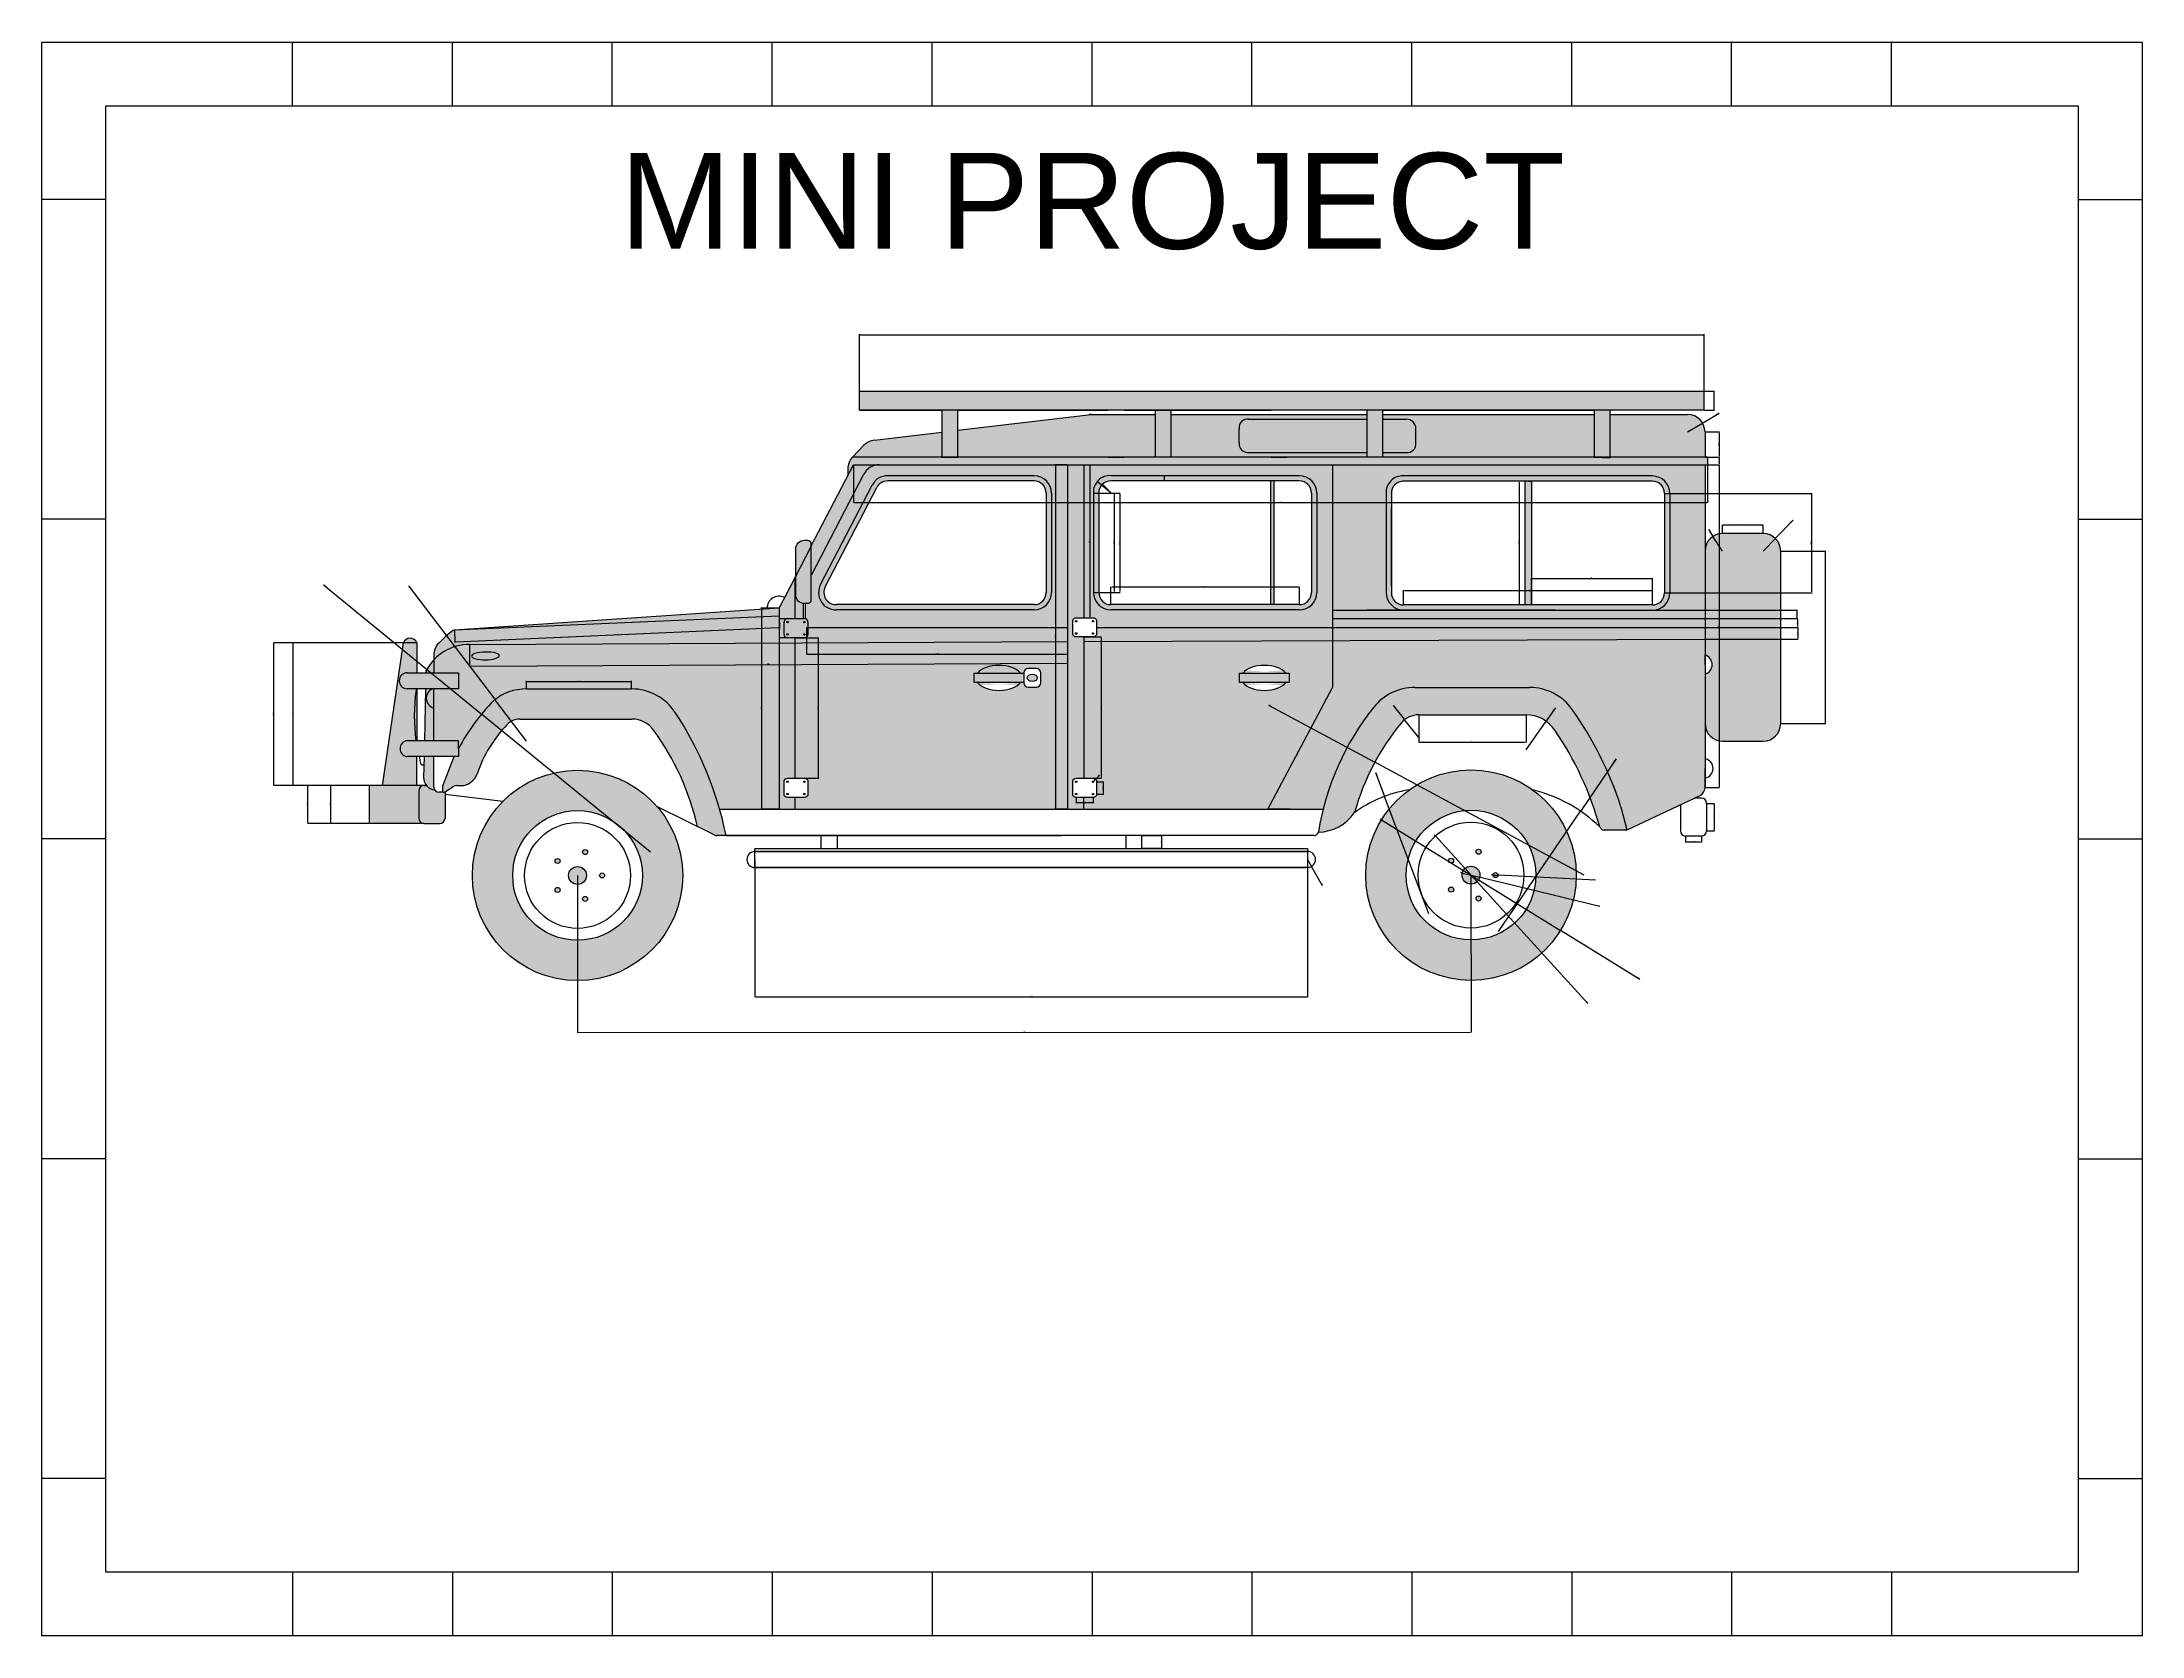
# Model space of a CAD drawing. Header units: millimetres. Extents: x 3561 to 10128, y 166 to 5150.
import ezdxf

# ---------------------------------------------------------------- set-up
doc = ezdxf.new("R2010")
doc.units = ezdxf.units.MM
doc.layers.add('Dims', color=1, linetype='Continuous')
doc.styles.get("Standard").update_dxf_attribs({"font": 'arial.ttf'})
doc.dimstyles.new('ISO-25', dxfattribs={"dimtxt": 2.5, "dimasz": 2.5, "dimexe": 1.25, "dimexo": 0.625, "dimtad": 1, "dimtxsty": 'Standard', "dimcen": 2.5, "dimadec": 0, "dimazin": 0, "dimtfac": 1, "dimtmove": 0, "dimatfit": 3, "dimfxl": 1, "dimarcsym": 0})

# ---------------------------------------------------------------- blocks, each defined once
blk = doc.blocks.new('*D1')
at = {"color": 0, "lineweight": -2, "transparency": 16777216}
for p, q in [((5236.1, 2543.3), (5236.3, 2052)), ((8030.1, 2544.3), (8030.3, 2053)), ((5238.8, 2053.3), (8027.8, 2054.3))]:
    blk.add_line(p, q, dxfattribs=at)
at = {"color": 0, "transparency": 16777216}
for points in [[(5238.8, 2053.7), (5238.8, 2052.8), (5236.3, 2053.3)], [(8027.8, 2054.7), (8027.8, 2053.9), (8030.3, 2054.3)]]:
    blk.add_solid(points, dxfattribs=at)
at = {"layer": 'Defpoints', "color": 0, "transparency": 16777216}
for p in [(5236.1, 2543.9), (8030.1, 2544.9), (8030.3, 2054.3)]:
    blk.add_point(p, dxfattribs=at)
at = {"color": 0, "transparency": 16777216, "insert": (6633.3, 2055.7), "char_height": 2.5, "attachment_point": 5, "rotation": 0.0211}
blk.add_mtext('2794', dxfattribs=at)
blk = doc.blocks.new('*D2')
at = {"color": 0, "lineweight": -2, "transparency": 16777216}
blk.add_line((5965.9, 3571.5), (5883, 3411.7), dxfattribs=at)
blk.add_arc((5866.3, 3379.5), 37.6, 66.39536, 180.0396, dxfattribs=at)
at = {"color": 0, "transparency": 16777216}
for points in [[(5829.1, 3379.5), (5828.3, 3379.4), (5828.8, 3377)], [(5881.5, 3414.3), (5881.1, 3413.5), (5883.6, 3412.8)]]:
    blk.add_solid(points, dxfattribs=at)
at = {"layer": 'Defpoints', "color": 0, "transparency": 16777216}
for p in [(6099.1, 3828.3), (5966.2, 3572), (5857.8, 3416.1), (5866.3, 3379.5), (4851.1, 3311.1)]:
    blk.add_point(p, dxfattribs=at)
at = {"color": 0, "transparency": 16777216, "insert": (5844.7, 3412.5), "char_height": 2.5, "attachment_point": 5, "rotation": 33.21748}
blk.add_mtext('121°', dxfattribs=at)
blk = doc.blocks.new('*D3')
at = {"color": 0, "lineweight": -2, "transparency": 16777216}
for p, q in [((7748, 2719.3), (7745.9, 2720.7)), ((7750.1, 2718), (8310, 2371.8)), ((8557.6, 2218.7), (8312.2, 2370.5))]:
    blk.add_line(p, q, dxfattribs=at)
at = {"color": 0, "transparency": 16777216}
for points in [[(7748.2, 2719.7), (7747.8, 2719), (7750.1, 2718)], [(8312.4, 2370.8), (8311.9, 2370.1), (8310, 2371.8)]]:
    blk.add_solid(points, dxfattribs=at)
at = {"layer": 'Defpoints', "color": 0, "transparency": 16777216}
for p in [(7750.1, 2718), (8310, 2371.8)]:
    blk.add_point(p, dxfattribs=at)
at = {"color": 0, "transparency": 16777216, "insert": (8553.5, 2223.8), "char_height": 2.5, "attachment_point": 5, "rotation": 328.26797}
blk.add_mtext('∅658,3', dxfattribs=at)
blk = doc.blocks.new('*D4')
at = {"color": 0, "lineweight": -2, "transparency": 16777216}
for p, q in [((7917.1, 2669.3), (7915.4, 2671.1)), ((7918.8, 2667.4), (8141.4, 2422.4)), ((8395.2, 2143), (8143.1, 2420.6))]:
    blk.add_line(p, q, dxfattribs=at)
at = {"color": 0, "transparency": 16777216}
for points in [[(7917.4, 2669.5), (7916.8, 2669), (7918.8, 2667.4)], [(8143.4, 2420.8), (8142.8, 2420.3), (8141.4, 2422.4)]]:
    blk.add_solid(points, dxfattribs=at)
at = {"layer": 'Defpoints', "color": 0, "transparency": 16777216}
for p in [(7918.8, 2667.4), (8141.4, 2422.4)]:
    blk.add_point(p, dxfattribs=at)
at = {"color": 0, "transparency": 16777216, "insert": (8393.7, 2147.7), "char_height": 2.5, "attachment_point": 5, "rotation": 312.2564}
blk.add_mtext('∅331', dxfattribs=at)
blk = doc.blocks.new('*D5')
at = {"color": 0, "lineweight": -2, "transparency": 16777216}
for p, q in [((8000.5, 2552.1), (7998, 2552.7)), ((8002.9, 2551.5), (8057.3, 2538.3)), ((8433.5, 2446.6), (8059.7, 2537.7))]:
    blk.add_line(p, q, dxfattribs=at)
at = {"color": 0, "transparency": 16777216}
for points in [[(8000.6, 2552.5), (8000.4, 2551.7), (8002.9, 2551.5)], [(8059.8, 2538.1), (8059.6, 2537.3), (8057.3, 2538.3)]]:
    blk.add_solid(points, dxfattribs=at)
at = {"layer": 'Defpoints', "color": 0, "transparency": 16777216}
for p in [(8002.9, 2551.5), (8057.3, 2538.3)]:
    blk.add_point(p, dxfattribs=at)
at = {"color": 0, "transparency": 16777216, "insert": (8430.3, 2449.4), "char_height": 2.5, "attachment_point": 5, "rotation": 346.29855}
blk.add_mtext('∅56', dxfattribs=at)
blk = doc.blocks.new('*D6')
at = {"color": 0, "lineweight": -2, "transparency": 16777216}
for p, q in [((8096.7, 2545.4), (8094.2, 2545.5)), ((8099.2, 2545.3), (8114.9, 2544.5)), ((8419.6, 2529.3), (8117.4, 2544.4))]:
    blk.add_line(p, q, dxfattribs=at)
at = {"color": 0, "transparency": 16777216}
for points in [[(8096.8, 2545.8), (8096.7, 2545), (8099.2, 2545.3)], [(8117.5, 2544.8), (8117.4, 2544), (8114.9, 2544.5)]]:
    blk.add_solid(points, dxfattribs=at)
at = {"layer": 'Defpoints', "color": 0, "transparency": 16777216}
for p in [(8099.2, 2545.3), (8114.9, 2544.5)]:
    blk.add_point(p, dxfattribs=at)
at = {"color": 0, "transparency": 16777216, "insert": (8413.5, 2531.8), "char_height": 2.5, "attachment_point": 5, "rotation": 357.14528}
blk.add_mtext('∅15,72', dxfattribs=at)
blk = doc.blocks.new('*D7')
at = {"color": 0, "lineweight": -2, "transparency": 16777216}
for p, q in [((5790.6, 2593), (5790.7, 2163.2)), ((7519.2, 2593.2), (7519.2, 2163.4)), ((5793.2, 2164.5), (7516.7, 2164.6))]:
    blk.add_line(p, q, dxfattribs=at)
at = {"color": 0, "transparency": 16777216}
for points in [[(5793.2, 2164.9), (5793.2, 2164), (5790.7, 2164.5)], [(7516.7, 2165.1), (7516.7, 2164.2), (7519.2, 2164.6)]]:
    blk.add_solid(points, dxfattribs=at)
at = {"layer": 'Defpoints', "color": 0, "transparency": 16777216}
for p in [(5790.6, 2593.7), (7519.2, 2593.9), (7519.2, 2164.6)]:
    blk.add_point(p, dxfattribs=at)
at = {"color": 0, "transparency": 16777216, "insert": (6654.9, 2166.7), "char_height": 2.5, "attachment_point": 5, "rotation": 0.0063}
blk.add_mtext('1728,57', dxfattribs=at)
blk = doc.blocks.new('*D8')
at = {"color": 0, "lineweight": -2, "transparency": 16777216}
for p, q in [((7519.2, 2593.9), (7531.5, 2572.1)), ((7565.7, 2511.8), (7532.7, 2569.9))]:
    blk.add_line(p, q, dxfattribs=at)
at = {"color": 0, "transparency": 16777216}
blk.add_solid([(7533.1, 2570.1), (7532.4, 2569.7), (7531.5, 2572.1)], dxfattribs=at)
at = {"layer": 'Defpoints', "color": 0, "transparency": 16777216}
for p in [(7519.2, 2593.9), (7531.5, 2572.1)]:
    blk.add_point(p, dxfattribs=at)
at = {"color": 0, "transparency": 16777216, "insert": (7565.6, 2515.9), "char_height": 2.5, "attachment_point": 5, "rotation": 299.56954}
blk.add_mtext('R25', dxfattribs=at)
blk = doc.blocks.new('*D9')
at = {"color": 0, "lineweight": -2, "transparency": 16777216}
for p, q in [((7001.6, 2668.7), (7064, 2668.7)), ((7001.6, 2628.7), (7064, 2628.7)), ((7062.7, 2666.2), (7062.7, 2631.2))]:
    blk.add_line(p, q, dxfattribs=at)
at = {"color": 0, "transparency": 16777216}
for points in [[(7062.3, 2666.2), (7063.1, 2666.2), (7062.7, 2668.7)], [(7062.3, 2631.2), (7063.1, 2631.2), (7062.7, 2628.7)]]:
    blk.add_solid(points, dxfattribs=at)
at = {"layer": 'Defpoints', "color": 0, "transparency": 16777216}
for p in [(7001, 2668.7), (7001, 2628.7), (7062.7, 2628.7)]:
    blk.add_point(p, dxfattribs=at)
at = {"color": 0, "transparency": 16777216, "insert": (7060.8, 2648.7), "char_height": 2.5, "attachment_point": 5, "rotation": 90}
blk.add_mtext('40', dxfattribs=at)
blk = doc.blocks.new('*D10')
at = {"color": 0, "lineweight": -2, "transparency": 16777216}
for p, q in [((4691.2, 3271.3), (4285.4, 3271.3)), ((4286.7, 2827.6), (4286.7, 3268.8)), ((4625.2, 2825.1), (4285.4, 2825.1))]:
    blk.add_line(p, q, dxfattribs=at)
at = {"color": 0, "transparency": 16777216}
for points in [[(4286.2, 3268.8), (4287.1, 3268.8), (4286.7, 3271.3)], [(4286.2, 2827.6), (4287.1, 2827.6), (4286.7, 2825.1)]]:
    blk.add_solid(points, dxfattribs=at)
at = {"layer": 'Defpoints', "color": 0, "transparency": 16777216}
for p in [(4286.7, 3271.3), (4691.8, 3271.3), (4625.9, 2825.1)]:
    blk.add_point(p, dxfattribs=at)
at = {"color": 0, "transparency": 16777216, "insert": (4284.5, 3048.2), "char_height": 2.5, "attachment_point": 5, "rotation": 90}
blk.add_mtext('446,15', dxfattribs=at)
blk = doc.blocks.new('*D11')
at = {"color": 0, "lineweight": -2, "transparency": 16777216}
for p, q in [((4733, 3271.3), (4345.9, 3271.3)), ((4347.2, 2827.6), (4347.2, 3268.8)), ((4733, 2825.1), (4345.9, 2825.1))]:
    blk.add_line(p, q, dxfattribs=at)
at = {"color": 0, "transparency": 16777216}
for points in [[(4346.8, 3268.8), (4347.6, 3268.8), (4347.2, 3271.3)], [(4346.8, 2827.6), (4347.6, 2827.6), (4347.2, 2825.1)]]:
    blk.add_solid(points, dxfattribs=at)
at = {"layer": 'Defpoints', "color": 0, "transparency": 16777216}
for p in [(4347.2, 3271.3), (4733.6, 3271.3), (4733.6, 2825.1)]:
    blk.add_point(p, dxfattribs=at)
at = {"color": 0, "transparency": 16777216, "insert": (4345.1, 3048.2), "char_height": 2.5, "attachment_point": 5, "rotation": 90}
blk.add_mtext('446,15', dxfattribs=at)
blk = doc.blocks.new('*D12')
at = {"color": 0, "lineweight": -2, "transparency": 16777216}
for p, q in [((4585.2, 2825.1), (4391.7, 2825.1)), ((4393, 2709), (4393, 2822.6)), ((4585.2, 2706.5), (4391.7, 2706.5))]:
    blk.add_line(p, q, dxfattribs=at)
at = {"color": 0, "transparency": 16777216}
for points in [[(4392.6, 2822.6), (4393.4, 2822.6), (4393, 2825.1)], [(4392.6, 2709), (4393.4, 2709), (4393, 2706.5)]]:
    blk.add_solid(points, dxfattribs=at)
at = {"layer": 'Defpoints', "color": 0, "transparency": 16777216}
for p in [(4393, 2825.1), (4585.9, 2825.1), (4585.9, 2706.5)]:
    blk.add_point(p, dxfattribs=at)
at = {"color": 0, "transparency": 16777216, "insert": (4390.9, 2765.8), "char_height": 2.5, "attachment_point": 5, "rotation": 90}
blk.add_mtext('118,62', dxfattribs=at)
blk = doc.blocks.new('*D13')
at = {"color": 0, "lineweight": -2, "transparency": 16777216}
for p, q in [((4755.2, 2825.1), (4463.7, 2825.1)), ((4465, 2709), (4465, 2822.6)), ((4755.2, 2706.5), (4463.7, 2706.5))]:
    blk.add_line(p, q, dxfattribs=at)
at = {"color": 0, "transparency": 16777216}
for points in [[(4464.6, 2822.6), (4465.4, 2822.6), (4465, 2825.1)], [(4464.6, 2709), (4465.4, 2709), (4465, 2706.5)]]:
    blk.add_solid(points, dxfattribs=at)
at = {"layer": 'Defpoints', "color": 0, "transparency": 16777216}
for p in [(4465, 2825.1), (4755.9, 2825.1), (4755.9, 2706.5)]:
    blk.add_point(p, dxfattribs=at)
at = {"color": 0, "transparency": 16777216, "insert": (4462.8, 2765.8), "char_height": 2.5, "attachment_point": 5, "rotation": 90}
blk.add_mtext('118,62', dxfattribs=at)
blk = doc.blocks.new('*D14')
at = {"color": 0, "lineweight": -2, "transparency": 16777216}
for p, q in [((4441.6, 3452.6), (4934, 3050)), ((5464.5, 2616.3), (4936, 3048.5))]:
    blk.add_line(p, q, dxfattribs=at)
at = {"color": 0, "transparency": 16777216}
blk.add_solid([(4934.3, 3050.4), (4933.8, 3049.7), (4936, 3048.5)], dxfattribs=at)
at = {"layer": 'Defpoints', "color": 0, "transparency": 16777216}
for p in [(4936, 3048.5), (5464.5, 2616.3)]:
    blk.add_point(p, dxfattribs=at)
at = {"color": 0, "transparency": 16777216, "insert": (4448.4, 3449.8), "char_height": 2.5, "attachment_point": 5, "rotation": 320.73096}
blk.add_mtext('R682,69', dxfattribs=at)
blk = doc.blocks.new('*D15')
at = {"color": 0, "lineweight": -2, "transparency": 16777216}
for p, q in [((4707.6, 3449.8), (4976.2, 3095.9)), ((5076.6, 2963.5), (4977.7, 3093.9))]:
    blk.add_line(p, q, dxfattribs=at)
at = {"color": 0, "transparency": 16777216}
blk.add_solid([(4976.5, 3096.1), (4975.8, 3095.6), (4977.7, 3093.9)], dxfattribs=at)
at = {"layer": 'Defpoints', "color": 0, "transparency": 16777216}
for p in [(4977.7, 3093.9), (5076.6, 2963.5)]:
    blk.add_point(p, dxfattribs=at)
at = {"color": 0, "transparency": 16777216, "insert": (4712.9, 3446.2), "char_height": 2.5, "attachment_point": 5, "rotation": 307.19481}
blk.add_mtext('R163,7', dxfattribs=at)
blk = doc.blocks.new('*D16')
at = {"color": 0, "lineweight": -2, "transparency": 16777216}
for p, q in [((5076.6, 3127.8), (5076.6, 3152)), ((5079.1, 3150.7), (5402.3, 3150.7)), ((5404.8, 3127.8), (5404.8, 3152))]:
    blk.add_line(p, q, dxfattribs=at)
at = {"color": 0, "transparency": 16777216}
for points in [[(5079.1, 3151.1), (5079.1, 3150.3), (5076.6, 3150.7)], [(5402.3, 3151.1), (5402.3, 3150.3), (5404.8, 3150.7)]]:
    blk.add_solid(points, dxfattribs=at)
at = {"layer": 'Defpoints', "color": 0, "transparency": 16777216}
for p in [(5076.6, 3127.2), (5404.8, 3150.7), (5404.8, 3127.2)]:
    blk.add_point(p, dxfattribs=at)
at = {"color": 0, "transparency": 16777216, "insert": (5240.7, 3152.9), "char_height": 2.5, "attachment_point": 5}
blk.add_mtext('328,19', dxfattribs=at)
blk = doc.blocks.new('*D17')
at = {"color": 0, "lineweight": -2, "transparency": 16777216}
for p, q in [((4898.1, 3265.4), (4898.5, 3197.1)), ((6767.8, 3275.1), (6768.1, 3206.8)), ((4901, 3198.4), (6765.6, 3208))]:
    blk.add_line(p, q, dxfattribs=at)
at = {"color": 0, "transparency": 16777216}
for points in [[(4901, 3198.8), (4901, 3198), (4898.5, 3198.4)], [(6765.6, 3208.5), (6765.6, 3207.6), (6768.1, 3208.1)]]:
    blk.add_solid(points, dxfattribs=at)
at = {"layer": 'Defpoints', "color": 0, "transparency": 16777216}
for p in [(4898.1, 3266), (6767.8, 3275.7), (6768.1, 3208.1)]:
    blk.add_point(p, dxfattribs=at)
at = {"color": 0, "transparency": 16777216, "insert": (5833.3, 3205.3), "char_height": 2.5, "attachment_point": 5, "rotation": 0.29671}
blk.add_mtext('1869,7', dxfattribs=at)
blk = doc.blocks.new('*D18')
at = {"color": 0, "lineweight": -2, "transparency": 16777216}
for p, q in [((5866.3, 3354.5), (5867.9, 3316.5)), ((4851.1, 3310.5), (4852.8, 3272.5)), ((5865.4, 3317.7), (4855.2, 3273.9))]:
    blk.add_line(p, q, dxfattribs=at)
at = {"color": 0, "transparency": 16777216}
for points in [[(5865.4, 3318.1), (5865.4, 3317.2), (5867.9, 3317.8)], [(4855.2, 3274.3), (4855.2, 3273.4), (4852.7, 3273.7)]]:
    blk.add_solid(points, dxfattribs=at)
at = {"layer": 'Defpoints', "color": 0, "transparency": 16777216}
for p in [(5866.3, 3355.1), (4851.1, 3311.1), (4852.7, 3273.7)]:
    blk.add_point(p, dxfattribs=at)
at = {"color": 0, "transparency": 16777216, "insert": (5360.2, 3297.9), "char_height": 2.5, "attachment_point": 5, "rotation": 2.48309}
blk.add_mtext('1016,12', dxfattribs=at)
blk = doc.blocks.new('*D19')
at = {"color": 0, "lineweight": -2, "transparency": 16777216}
for p, q in [((5952.4, 3318.9), (5952.4, 3234.4)), ((6767.8, 3318.9), (6767.8, 3234.4)), ((5954.9, 3235.6), (6765.3, 3235.6))]:
    blk.add_line(p, q, dxfattribs=at)
at = {"color": 0, "transparency": 16777216}
for points in [[(5954.9, 3236.1), (5954.9, 3235.2), (5952.4, 3235.6)], [(6765.3, 3236.1), (6765.3, 3235.2), (6767.8, 3235.6)]]:
    blk.add_solid(points, dxfattribs=at)
at = {"layer": 'Defpoints', "color": 0, "transparency": 16777216}
for p in [(5952.4, 3319.5), (6767.8, 3319.5), (6767.8, 3235.6)]:
    blk.add_point(p, dxfattribs=at)
at = {"color": 0, "transparency": 16777216, "insert": (6360.1, 3237.8), "char_height": 2.5, "attachment_point": 5}
blk.add_mtext('815,35', dxfattribs=at)
blk = doc.blocks.new('*D20')
at = {"color": 0, "lineweight": -2, "transparency": 16777216}
for p, q in [((5917.6, 3286.7), (5990.9, 3286.7)), ((5989.6, 2850.2), (5989.6, 3284.2)), ((5917.6, 2847.7), (5990.9, 2847.7))]:
    blk.add_line(p, q, dxfattribs=at)
at = {"color": 0, "transparency": 16777216}
for points in [[(5989.2, 3284.2), (5990, 3284.2), (5989.6, 3286.7)], [(5989.2, 2850.2), (5990, 2850.2), (5989.6, 2847.7)]]:
    blk.add_solid(points, dxfattribs=at)
at = {"layer": 'Defpoints', "color": 0, "transparency": 16777216}
for p in [(5916.9, 3286.7), (5989.6, 3286.7), (5916.9, 2847.7)]:
    blk.add_point(p, dxfattribs=at)
at = {"color": 0, "transparency": 16777216, "insert": (5987.5, 3067.2), "char_height": 2.5, "attachment_point": 5, "rotation": 90}
blk.add_mtext('439,06', dxfattribs=at)
blk = doc.blocks.new('*D21')
at = {"color": 0, "lineweight": -2, "transparency": 16777216}
for p, q in [((5865.6, 3379.5), (5809.7, 3379.5)), ((5810.9, 3377), (5810.9, 2753.4)), ((5865.6, 2750.9), (5809.7, 2750.9))]:
    blk.add_line(p, q, dxfattribs=at)
at = {"color": 0, "transparency": 16777216}
for points in [[(5810.5, 3377), (5811.4, 3377), (5810.9, 3379.5)], [(5810.5, 2753.4), (5811.4, 2753.4), (5810.9, 2750.9)]]:
    blk.add_solid(points, dxfattribs=at)
at = {"layer": 'Defpoints', "color": 0, "transparency": 16777216}
for p in [(5866.3, 3379.5), (5810.9, 2750.9), (5866.3, 2750.9)]:
    blk.add_point(p, dxfattribs=at)
at = {"color": 0, "transparency": 16777216, "insert": (5808.8, 3065.2), "char_height": 2.5, "attachment_point": 5, "rotation": 90}
blk.add_mtext('628,56', dxfattribs=at)
blk = doc.blocks.new('*D22')
at = {"color": 0, "lineweight": -2, "transparency": 16777216}
for p, q in [((6767.2, 3828.3), (6729.2, 3828.3)), ((6730.5, 3825.8), (6730.5, 2753.4)), ((6767.2, 2750.9), (6729.2, 2750.9))]:
    blk.add_line(p, q, dxfattribs=at)
at = {"color": 0, "transparency": 16777216}
for points in [[(6730.1, 3825.8), (6730.9, 3825.8), (6730.5, 3828.3)], [(6730.1, 2753.4), (6730.9, 2753.4), (6730.5, 2750.9)]]:
    blk.add_solid(points, dxfattribs=at)
at = {"layer": 'Defpoints', "color": 0, "transparency": 16777216}
for p in [(6767.8, 3828.3), (6730.5, 2750.9), (6767.8, 2750.9)]:
    blk.add_point(p, dxfattribs=at)
at = {"color": 0, "transparency": 16777216, "insert": (6728.4, 3289.6), "char_height": 2.5, "attachment_point": 5, "rotation": 90}
blk.add_mtext('1077,36', dxfattribs=at)
blk = doc.blocks.new('*D23')
at = {"color": 0, "lineweight": -2, "transparency": 16777216}
for p, q in [((6820.3, 3289.6), (6874.3, 3289.6)), ((6873.1, 3287.1), (6873.1, 2850.2)), ((6820.3, 2847.7), (6874.3, 2847.7))]:
    blk.add_line(p, q, dxfattribs=at)
at = {"color": 0, "transparency": 16777216}
for points in [[(6872.6, 3287.1), (6873.5, 3287.1), (6873.1, 3289.6)], [(6872.6, 2850.2), (6873.5, 2850.2), (6873.1, 2847.7)]]:
    blk.add_solid(points, dxfattribs=at)
at = {"layer": 'Defpoints', "color": 0, "transparency": 16777216}
for p in [(6819.7, 3289.6), (6819.7, 2847.7), (6873.1, 2847.7)]:
    blk.add_point(p, dxfattribs=at)
at = {"color": 0, "transparency": 16777216, "insert": (6870.9, 3068.6), "char_height": 2.5, "attachment_point": 5, "rotation": 90}
blk.add_mtext('441,92', dxfattribs=at)
blk = doc.blocks.new('*D24')
at = {"color": 0, "lineweight": -2, "transparency": 16777216}
for p, q in [((6860, 2836.8), (6881.4, 2836.8)), ((6880.1, 2834.3), (6880.1, 2800.9)), ((6860, 2798.4), (6881.4, 2798.4))]:
    blk.add_line(p, q, dxfattribs=at)
at = {"color": 0, "transparency": 16777216}
for points in [[(6879.7, 2834.3), (6880.5, 2834.3), (6880.1, 2836.8)], [(6879.7, 2800.9), (6880.5, 2800.9), (6880.1, 2798.4)]]:
    blk.add_solid(points, dxfattribs=at)
at = {"layer": 'Defpoints', "color": 0, "transparency": 16777216}
for p in [(6859.4, 2836.8), (6859.4, 2798.4), (6880.1, 2798.4)]:
    blk.add_point(p, dxfattribs=at)
at = {"color": 0, "transparency": 16777216, "insert": (6878, 2817.6), "char_height": 2.5, "attachment_point": 5, "rotation": 90}
blk.add_mtext('38,41', dxfattribs=at)
blk = doc.blocks.new('*D25')
at = {"color": 0, "lineweight": -2, "transparency": 16777216}
for p, q in [((6848.5, 2836.8), (6856.1, 2844.6)), ((6868.6, 2857.6), (6857.8, 2846.4))]:
    blk.add_line(p, q, dxfattribs=at)
at = {"color": 0, "transparency": 16777216}
blk.add_solid([(6857.5, 2846.7), (6858.1, 2846.1), (6856.1, 2844.6)], dxfattribs=at)
at = {"layer": 'Defpoints', "color": 0, "transparency": 16777216}
for p in [(6848.5, 2836.8), (6856.1, 2844.6)]:
    blk.add_point(p, dxfattribs=at)
at = {"color": 0, "transparency": 16777216, "insert": (6863.1, 2854.9), "char_height": 2.5, "attachment_point": 5, "rotation": 45.88214}
blk.add_mtext('R10,91', dxfattribs=at)
blk = doc.blocks.new('*D26')
at = {"color": 0, "lineweight": -2, "transparency": 16777216}
for p, q in [((6820.3, 3828.3), (6839.3, 3828.3)), ((6838.1, 3825.8), (6838.1, 3352.3)), ((6820.3, 3349.8), (6839.3, 3349.8))]:
    blk.add_line(p, q, dxfattribs=at)
at = {"color": 0, "transparency": 16777216}
for points in [[(6837.7, 3825.8), (6838.5, 3825.8), (6838.1, 3828.3)], [(6837.7, 3352.3), (6838.5, 3352.3), (6838.1, 3349.8)]]:
    blk.add_solid(points, dxfattribs=at)
at = {"layer": 'Defpoints', "color": 0, "transparency": 16777216}
for p in [(6819.7, 3828.3), (6819.7, 3349.8), (6838.1, 3349.8)]:
    blk.add_point(p, dxfattribs=at)
at = {"color": 0, "transparency": 16777216, "insert": (6835.9, 3589.1), "char_height": 2.5, "attachment_point": 5, "rotation": 90}
blk.add_mtext('478,44', dxfattribs=at)
blk = doc.blocks.new('*D27')
at = {"color": 0, "lineweight": -2, "transparency": 16777216}
for p, q in [((6904.3, 3391.3), (6904.3, 3446.5)), ((7490.8, 3445.3), (6906.8, 3445.3)), ((7493.3, 3391.3), (7493.3, 3446.5))]:
    blk.add_line(p, q, dxfattribs=at)
at = {"color": 0, "transparency": 16777216}
for points in [[(6906.8, 3445.7), (6906.8, 3444.8), (6904.3, 3445.3)], [(7490.8, 3445.7), (7490.8, 3444.8), (7493.3, 3445.3)]]:
    blk.add_solid(points, dxfattribs=at)
at = {"layer": 'Defpoints', "color": 0, "transparency": 16777216}
for p in [(6904.3, 3445.3), (6904.3, 3390.7), (7493.3, 3390.7)]:
    blk.add_point(p, dxfattribs=at)
at = {"color": 0, "transparency": 16777216, "insert": (7198.8, 3447.4), "char_height": 2.5, "attachment_point": 5, "rotation": 0.00044}
blk.add_mtext('588,96', dxfattribs=at)
blk = doc.blocks.new('*D28')
at = {"color": 0, "lineweight": -2, "transparency": 16777216}
for p, q in [((6850.4, 3739.4), (6933.5, 3739.4)), ((6932.3, 3736.9), (6932.3, 3431.4)), ((6850.4, 3428.9), (6933.5, 3428.9))]:
    blk.add_line(p, q, dxfattribs=at)
at = {"color": 0, "transparency": 16777216}
for points in [[(6931.8, 3736.9), (6932.7, 3736.9), (6932.3, 3739.4)], [(6931.8, 3431.4), (6932.7, 3431.4), (6932.3, 3428.9)]]:
    blk.add_solid(points, dxfattribs=at)
at = {"layer": 'Defpoints', "color": 0, "transparency": 16777216}
for p in [(6849.7, 3739.4), (6849.7, 3428.9), (6932.3, 3428.9)]:
    blk.add_point(p, dxfattribs=at)
at = {"color": 0, "transparency": 16777216, "insert": (6930.1, 3584.1), "char_height": 2.5, "attachment_point": 5, "rotation": 90}
blk.add_mtext('310,49', dxfattribs=at)
blk = doc.blocks.new('*D29')
at = {"color": 0, "lineweight": -2, "transparency": 16777216}
blk.add_line((6895.9, 3748.3), (6879.6, 3765.9), dxfattribs=at)
at = {"color": 0, "transparency": 16777216}
blk.add_solid([(6879.9, 3766.2), (6879.3, 3765.6), (6877.9, 3767.7)], dxfattribs=at)
at = {"layer": 'Defpoints', "color": 0, "transparency": 16777216}
for p in [(6877.9, 3767.7), (6903, 3740.7)]:
    blk.add_point(p, dxfattribs=at)
at = {"color": 0, "transparency": 16777216, "insert": (6893.4, 3754.2), "char_height": 2.5, "attachment_point": 5, "rotation": 312.86672}
blk.add_mtext('R36,92', dxfattribs=at)
blk = doc.blocks.new('*D30')
at = {"color": 0, "lineweight": -2, "transparency": 16777216}
blk.add_line((6903.9, 3740.4), (6863, 3773.9), dxfattribs=at)
at = {"color": 0, "transparency": 16777216}
blk.add_solid([(6863.2, 3774.2), (6862.7, 3773.5), (6861, 3775.4)], dxfattribs=at)
at = {"layer": 'Defpoints', "color": 0, "transparency": 16777216}
for p in [(6861, 3775.4), (6900.4, 3743.3)]:
    blk.add_point(p, dxfattribs=at)
at = {"color": 0, "transparency": 16777216, "insert": (6900.6, 3745.9), "char_height": 2.5, "attachment_point": 5, "rotation": 320.74961}
blk.add_mtext('R50,77', dxfattribs=at)
blk = doc.blocks.new('*D31')
at = {"color": 0, "lineweight": -2, "transparency": 16777216}
for p, q in [((6866.7, 3739.4), (6915.2, 3739.4)), ((6914, 3736.9), (6914, 3431.4)), ((6866.7, 3428.9), (6915.2, 3428.9))]:
    blk.add_line(p, q, dxfattribs=at)
at = {"color": 0, "transparency": 16777216}
for points in [[(6913.5, 3736.9), (6914.4, 3736.9), (6914, 3739.4)], [(6913.5, 3431.4), (6914.4, 3431.4), (6914, 3428.9)]]:
    blk.add_solid(points, dxfattribs=at)
at = {"layer": 'Defpoints', "color": 0, "transparency": 16777216}
for p in [(6866.1, 3739.4), (6866.1, 3428.9), (6914, 3428.9)]:
    blk.add_point(p, dxfattribs=at)
at = {"color": 0, "transparency": 16777216, "insert": (6911.8, 3584.1), "char_height": 2.5, "attachment_point": 5, "rotation": 90}
blk.add_mtext('310,49', dxfattribs=at)
blk = doc.blocks.new('*D32')
at = {"color": 0, "lineweight": -2, "transparency": 16777216}
blk.add_arc((-2143170.4, 3793.9), 2150241.8, 359.9996305, 359.9999334, dxfattribs=at)
at = {"color": 0, "transparency": 16777216}
for points in [[(7071, 3791.4), (7071.8, 3791.4), (7071.4, 3793.9)], [(7071.8, 3780.1), (7071, 3780.1), (7071.4, 3777.6)]]:
    blk.add_solid(points, dxfattribs=at)
at = {"layer": 'Defpoints', "color": 0, "transparency": 16777216}
for p in [(6904.3, 3777.6), (7035.3, 3793.9), (7071.4, 3783), (7493.3, 3793.9), (7493.3, 3777.6)]:
    blk.add_point(p, dxfattribs=at)
at = {"color": 0, "transparency": 16777216, "insert": (7069.5, 3785.8), "char_height": 2.5, "attachment_point": 5, "rotation": 89.99978}
blk.add_mtext('0°', dxfattribs=at)
blk = doc.blocks.new('*D33')
at = {"color": 0, "lineweight": -2, "transparency": 16777216}
for p, q in [((6099.1, 3827.7), (6099.1, 3708.9)), ((8769.6, 3827.7), (8769.6, 3708.9)), ((6101.6, 3710.2), (8767.1, 3710.2))]:
    blk.add_line(p, q, dxfattribs=at)
at = {"color": 0, "transparency": 16777216}
for points in [[(6101.6, 3710.6), (6101.6, 3709.8), (6099.1, 3710.2)], [(8767.1, 3710.6), (8767.1, 3709.8), (8769.6, 3710.2)]]:
    blk.add_solid(points, dxfattribs=at)
at = {"layer": 'Defpoints', "color": 0, "transparency": 16777216}
for p in [(6099.1, 3828.3), (8769.6, 3828.3), (8769.6, 3710.2)]:
    blk.add_point(p, dxfattribs=at)
at = {"color": 0, "transparency": 16777216, "insert": (7434.3, 3712.3), "char_height": 2.5, "attachment_point": 5}
blk.add_mtext('2670,49', dxfattribs=at)
blk = doc.blocks.new('*D34')
at = {"color": 0, "lineweight": -2, "transparency": 16777216}
for p, q in [((6117.9, 4059), (6117.9, 4236.1)), ((6120.4, 4234.9), (8757.1, 4234.9)), ((8759.6, 4059), (8759.6, 4236.1))]:
    blk.add_line(p, q, dxfattribs=at)
at = {"color": 0, "transparency": 16777216}
for points in [[(6120.4, 4235.3), (6120.4, 4234.5), (6117.9, 4234.9)], [(8757.1, 4235.3), (8757.1, 4234.5), (8759.6, 4234.9)]]:
    blk.add_solid(points, dxfattribs=at)
at = {"layer": 'Defpoints', "color": 0, "transparency": 16777216}
for p in [(8759.6, 4234.9), (6117.9, 4058.4), (8759.6, 4058.4)]:
    blk.add_point(p, dxfattribs=at)
at = {"color": 0, "transparency": 16777216, "insert": (7438.8, 4237), "char_height": 2.5, "attachment_point": 5}
blk.add_mtext('2641,7', dxfattribs=at)
blk = doc.blocks.new('*D35')
at = {"color": 0, "lineweight": -2, "transparency": 16777216}
for p, q in [((8760.3, 4058.4), (8791.9, 4058.4)), ((8790.6, 4000.9), (8790.6, 4055.9)), ((8760.3, 3998.4), (8791.9, 3998.4))]:
    blk.add_line(p, q, dxfattribs=at)
at = {"color": 0, "transparency": 16777216}
for points in [[(8790.2, 4055.9), (8791.1, 4055.9), (8790.6, 4058.4)], [(8790.2, 4000.9), (8791.1, 4000.9), (8790.6, 3998.4)]]:
    blk.add_solid(points, dxfattribs=at)
at = {"layer": 'Defpoints', "color": 0, "transparency": 16777216}
for p in [(8759.6, 4058.4), (8790.6, 4058.4), (8759.6, 3998.4)]:
    blk.add_point(p, dxfattribs=at)
at = {"color": 0, "transparency": 16777216, "insert": (8788.7, 4028.4), "char_height": 2.5, "attachment_point": 5, "rotation": 90}
blk.add_mtext('60', dxfattribs=at)
blk = doc.blocks.new('*D36')
at = {"color": 0, "lineweight": -2, "transparency": 16777216}
for p, q in [((8707.4, 3930.9), (8754.5, 3958.3)), ((8806.5, 3988.5), (8756.7, 3959.6))]:
    blk.add_line(p, q, dxfattribs=at)
at = {"color": 0, "transparency": 16777216}
blk.add_solid([(8756.5, 3959.9), (8756.9, 3959.2), (8754.5, 3958.3)], dxfattribs=at)
at = {"layer": 'Defpoints', "color": 0, "transparency": 16777216}
for p in [(8754.5, 3958.3), (8707.4, 3930.9)]:
    blk.add_point(p, dxfattribs=at)
at = {"color": 0, "transparency": 16777216, "insert": (8800.2, 3987.3), "char_height": 2.5, "attachment_point": 5, "rotation": 30.14254}
blk.add_mtext('R54,57', dxfattribs=at)
blk = doc.blocks.new('*D37')
at = {"color": 0, "lineweight": -2, "transparency": 16777216}
for p, q in [((8762.5, 3930.9), (8807.6, 3930.9)), ((8806.4, 3928.4), (8806.4, 3854.6)), ((8762.5, 3852.1), (8807.6, 3852.1))]:
    blk.add_line(p, q, dxfattribs=at)
at = {"color": 0, "transparency": 16777216}
for points in [[(8805.9, 3928.4), (8806.8, 3928.4), (8806.4, 3930.9)], [(8805.9, 3854.6), (8806.8, 3854.6), (8806.4, 3852.1)]]:
    blk.add_solid(points, dxfattribs=at)
at = {"layer": 'Defpoints', "color": 0, "transparency": 16777216}
for p in [(8761.9, 3930.9), (8761.9, 3852.1), (8806.4, 3852.1)]:
    blk.add_point(p, dxfattribs=at)
at = {"color": 0, "transparency": 16777216, "insert": (8804.2, 3891.5), "char_height": 2.5, "attachment_point": 5, "rotation": 90}
blk.add_mtext('78,85', dxfattribs=at)
blk = doc.blocks.new('*D38')
at = {"color": 0, "lineweight": -2, "transparency": 16777216}
for p, q in [((8770.2, 3852.1), (8807.6, 3852.1)), ((8770.2, 3828.3), (8807.6, 3828.3)), ((8806.3, 3849.6), (8806.3, 3830.8))]:
    blk.add_line(p, q, dxfattribs=at)
at = {"color": 0, "transparency": 16777216}
for points in [[(8805.9, 3849.6), (8806.7, 3849.6), (8806.3, 3852.1)], [(8805.9, 3830.8), (8806.7, 3830.8), (8806.3, 3828.3)]]:
    blk.add_solid(points, dxfattribs=at)
at = {"layer": 'Defpoints', "color": 0, "transparency": 16777216}
for p in [(8769.6, 3852.1), (8769.6, 3828.3), (8806.3, 3828.3)]:
    blk.add_point(p, dxfattribs=at)
at = {"color": 0, "transparency": 16777216, "insert": (8804.2, 3840.2), "char_height": 2.5, "attachment_point": 5, "rotation": 90}
blk.add_mtext('23,77', dxfattribs=at)
blk = doc.blocks.new('*D39')
at = {"color": 0, "lineweight": -2, "transparency": 16777216}
for p, q in [((8762.5, 3828.3), (8807.3, 3828.3)), ((8806, 3825.8), (8806, 2821.1)), ((8762.5, 2818.6), (8807.3, 2818.6))]:
    blk.add_line(p, q, dxfattribs=at)
at = {"color": 0, "transparency": 16777216}
for points in [[(8805.6, 3825.8), (8806.5, 3825.8), (8806, 3828.3)], [(8805.6, 2821.1), (8806.5, 2821.1), (8806, 2818.6)]]:
    blk.add_solid(points, dxfattribs=at)
at = {"layer": 'Defpoints', "color": 0, "transparency": 16777216}
for p in [(8761.9, 3828.3), (8761.9, 2818.6), (8806, 2818.6)]:
    blk.add_point(p, dxfattribs=at)
at = {"color": 0, "transparency": 16777216, "insert": (8803.9, 3323.4), "char_height": 2.5, "attachment_point": 5, "rotation": 90}
blk.add_mtext('1009,71', dxfattribs=at)
blk = doc.blocks.new('*D40')
at = {"color": 0, "lineweight": -2, "transparency": 16777216}
for p, q in [((8636.1, 3738.5), (9096.5, 3738.5)), ((9095.2, 3736), (9095.2, 3430.5)), ((8636.1, 3428), (9096.5, 3428))]:
    blk.add_line(p, q, dxfattribs=at)
at = {"color": 0, "transparency": 16777216}
for points in [[(9094.8, 3736), (9095.6, 3736), (9095.2, 3738.5)], [(9094.8, 3430.5), (9095.6, 3430.5), (9095.2, 3428)]]:
    blk.add_solid(points, dxfattribs=at)
at = {"layer": 'Defpoints', "color": 0, "transparency": 16777216}
for p in [(8635.5, 3738.5), (8635.5, 3428), (9095.2, 3428)]:
    blk.add_point(p, dxfattribs=at)
at = {"color": 0, "transparency": 16777216, "insert": (9093.1, 3583.2), "char_height": 2.5, "attachment_point": 5, "rotation": 90}
blk.add_mtext('310,49', dxfattribs=at)
blk = doc.blocks.new('*D41')
at = {"color": 0, "lineweight": -2, "transparency": 16777216}
for p, q in [((8999.1, 3558.4), (9140, 3558.4)), ((9138.8, 3021.1), (9138.8, 3555.9)), ((8999.1, 3018.6), (9140, 3018.6))]:
    blk.add_line(p, q, dxfattribs=at)
at = {"color": 0, "transparency": 16777216}
for points in [[(9138.4, 3555.9), (9139.2, 3555.9), (9138.8, 3558.4)], [(9138.4, 3021.1), (9139.2, 3021.1), (9138.8, 3018.6)]]:
    blk.add_solid(points, dxfattribs=at)
at = {"layer": 'Defpoints', "color": 0, "transparency": 16777216}
for p in [(8998.5, 3558.4), (9138.8, 3558.4), (8998.5, 3018.6)]:
    blk.add_point(p, dxfattribs=at)
at = {"color": 0, "transparency": 16777216, "insert": (9136.7, 3288.5), "char_height": 2.5, "attachment_point": 5, "rotation": 90}
blk.add_mtext('539,81', dxfattribs=at)
blk = doc.blocks.new('*D42')
at = {"color": 0, "lineweight": -2, "transparency": 16777216}
for p, q in [((9037.1, 3654.6), (8983.7, 3599.4)), ((8943.9, 3558.4), (8981.9, 3597.6))]:
    blk.add_line(p, q, dxfattribs=at)
at = {"color": 0, "transparency": 16777216}
blk.add_solid([(8983.4, 3599.7), (8984, 3599.1), (8981.9, 3597.6)], dxfattribs=at)
at = {"layer": 'Defpoints', "color": 0, "transparency": 16777216}
for p in [(8943.9, 3558.4), (8981.9, 3597.6)]:
    blk.add_point(p, dxfattribs=at)
at = {"color": 0, "transparency": 16777216, "insert": (9031.4, 3651.7), "char_height": 2.5, "attachment_point": 5, "rotation": 45.90063}
blk.add_mtext('R54,57', dxfattribs=at)
blk = doc.blocks.new('*D43')
at = {"color": 0, "lineweight": -2, "transparency": 16777216}
for p, q in [((8816.5, 3613.6), (8816.5, 3640.8)), ((8941.4, 3639.6), (8819, 3639.6)), ((8943.9, 3613.6), (8943.9, 3640.8))]:
    blk.add_line(p, q, dxfattribs=at)
at = {"color": 0, "transparency": 16777216}
for points in [[(8819, 3640), (8819, 3639.1), (8816.5, 3639.6)], [(8941.4, 3640), (8941.4, 3639.1), (8943.9, 3639.6)]]:
    blk.add_solid(points, dxfattribs=at)
at = {"layer": 'Defpoints', "color": 0, "transparency": 16777216}
for p in [(8816.5, 3639.6), (8816.5, 3613), (8943.9, 3613)]:
    blk.add_point(p, dxfattribs=at)
at = {"color": 0, "transparency": 16777216, "insert": (8880.2, 3641.7), "char_height": 2.5, "attachment_point": 5}
blk.add_mtext('127,46', dxfattribs=at)
blk = doc.blocks.new('*D44')
at = {"color": 0, "lineweight": -2, "transparency": 16777216}
for p, q in [((8773.1, 3625.2), (8785.4, 3606.3)), ((8816.5, 3558.4), (8786.8, 3604.2))]:
    blk.add_line(p, q, dxfattribs=at)
at = {"color": 0, "transparency": 16777216}
blk.add_solid([(8785.8, 3606.5), (8785.1, 3606), (8786.8, 3604.2)], dxfattribs=at)
at = {"layer": 'Defpoints', "color": 0, "transparency": 16777216}
for p in [(8786.8, 3604.2), (8816.5, 3558.4)]:
    blk.add_point(p, dxfattribs=at)
at = {"color": 0, "transparency": 16777216, "insert": (8778.2, 3621.3), "char_height": 2.5, "attachment_point": 5, "rotation": 302.9556}
blk.add_mtext('R54,57', dxfattribs=at)
blk = doc.blocks.new('*D45')
at = {"color": 0, "lineweight": -2, "transparency": 16777216}
for p, q in [((8762.5, 3373.4), (9050.8, 3373.4)), ((9049.5, 3370.9), (9049.5, 3349.7)), ((8762.5, 3347.2), (9050.8, 3347.2))]:
    blk.add_line(p, q, dxfattribs=at)
at = {"color": 0, "transparency": 16777216}
for points in [[(9049.1, 3370.9), (9050, 3370.9), (9049.5, 3373.4)], [(9049.1, 3349.7), (9050, 3349.7), (9049.5, 3347.2)]]:
    blk.add_solid(points, dxfattribs=at)
at = {"layer": 'Defpoints', "color": 0, "transparency": 16777216}
for p in [(8761.9, 3373.4), (8761.9, 3347.2), (9049.5, 3347.2)]:
    blk.add_point(p, dxfattribs=at)
at = {"color": 0, "transparency": 16777216, "insert": (9047.4, 3360.3), "char_height": 2.5, "attachment_point": 5, "rotation": 90}
blk.add_mtext('26,18', dxfattribs=at)
blk = doc.blocks.new('*D46')
at = {"color": 0, "lineweight": -2, "transparency": 16777216}
for p, q in [((8762.5, 3347.2), (9052, 3347.2)), ((8762.5, 3319.5), (9052, 3319.5)), ((9050.8, 3344.7), (9050.8, 3322))]:
    blk.add_line(p, q, dxfattribs=at)
at = {"color": 0, "transparency": 16777216}
for points in [[(9050.4, 3344.7), (9051.2, 3344.7), (9050.8, 3347.2)], [(9050.4, 3322), (9051.2, 3322), (9050.8, 3319.5)]]:
    blk.add_solid(points, dxfattribs=at)
at = {"layer": 'Defpoints', "color": 0, "transparency": 16777216}
for p in [(8761.9, 3347.2), (8761.9, 3319.5), (9050.8, 3319.5)]:
    blk.add_point(p, dxfattribs=at)
at = {"color": 0, "transparency": 16777216, "insert": (9048.7, 3333.4), "char_height": 2.5, "attachment_point": 5, "rotation": 90}
blk.add_mtext('27,73', dxfattribs=at)
blk = doc.blocks.new('*D47')
at = {"color": 0, "lineweight": -2, "transparency": 16777216}
for p, q in [((8762.5, 3319.5), (9053.3, 3319.5)), ((9052, 3317), (9052, 3285.6)), ((8762.5, 3283.1), (9053.3, 3283.1))]:
    blk.add_line(p, q, dxfattribs=at)
at = {"color": 0, "transparency": 16777216}
for points in [[(9051.6, 3317), (9052.5, 3317), (9052, 3319.5)], [(9051.6, 3285.6), (9052.5, 3285.6), (9052, 3283.1)]]:
    blk.add_solid(points, dxfattribs=at)
at = {"layer": 'Defpoints', "color": 0, "transparency": 16777216}
for p in [(8761.9, 3319.5), (8761.9, 3283.1), (9052, 3283.1)]:
    blk.add_point(p, dxfattribs=at)
at = {"color": 0, "transparency": 16777216, "insert": (9049.9, 3301.3), "char_height": 2.5, "attachment_point": 5, "rotation": 90}
blk.add_mtext('36,42', dxfattribs=at)
blk = doc.blocks.new('*D48')
at = {"color": 0, "lineweight": -2, "transparency": 16777216}
for p, q in [((7819.2, 3390.4), (7819.2, 3435.5)), ((8594.8, 3434.3), (7821.7, 3434.2)), ((8597.3, 3390.4), (8597.3, 3435.5))]:
    blk.add_line(p, q, dxfattribs=at)
at = {"color": 0, "transparency": 16777216}
for points in [[(7821.7, 3434.7), (7821.7, 3433.8), (7819.2, 3434.2)], [(8594.8, 3434.7), (8594.8, 3433.8), (8597.3, 3434.3)]]:
    blk.add_solid(points, dxfattribs=at)
at = {"layer": 'Defpoints', "color": 0, "transparency": 16777216}
for p in [(7819.2, 3434.2), (7819.2, 3389.8), (8597.3, 3389.8)]:
    blk.add_point(p, dxfattribs=at)
at = {"color": 0, "transparency": 16777216, "insert": (8208.2, 3436.4), "char_height": 2.5, "attachment_point": 5, "rotation": 0.0003}
blk.add_mtext('778,03', dxfattribs=at)
blk = doc.blocks.new('*D49')
at = {"color": 0, "lineweight": -2, "transparency": 16777216}
for p, q in [((8218.8, 3390.4), (8218.8, 3473.5)), ((8221.3, 3472.3), (8594.8, 3472.3)), ((8597.3, 3390.4), (8597.3, 3473.6))]:
    blk.add_line(p, q, dxfattribs=at)
at = {"color": 0, "transparency": 16777216}
for points in [[(8221.3, 3472.7), (8221.3, 3471.9), (8218.8, 3472.3)], [(8594.8, 3472.7), (8594.8, 3471.9), (8597.3, 3472.3)]]:
    blk.add_solid(points, dxfattribs=at)
at = {"layer": 'Defpoints', "color": 0, "transparency": 16777216}
for p in [(8597.3, 3472.3), (8218.8, 3389.8), (8597.3, 3389.8)]:
    blk.add_point(p, dxfattribs=at)
at = {"color": 0, "transparency": 16777216, "insert": (8408, 3474.4), "char_height": 2.5, "attachment_point": 5, "rotation": 0.0003}
blk.add_mtext('378,44', dxfattribs=at)
blk = doc.blocks.new('*D50')
at = {"color": 0, "lineweight": -2, "transparency": 16777216}
for p, q in [((8197.6, 3776.7), (8179.2, 3776.7)), ((8180.4, 3774.2), (8180.4, 3392.3)), ((8197.6, 3389.8), (8179.2, 3389.8))]:
    blk.add_line(p, q, dxfattribs=at)
at = {"color": 0, "transparency": 16777216}
for points in [[(8180, 3774.2), (8180.8, 3774.2), (8180.4, 3776.7)], [(8180, 3392.3), (8180.8, 3392.3), (8180.4, 3389.8)]]:
    blk.add_solid(points, dxfattribs=at)
at = {"layer": 'Defpoints', "color": 0, "transparency": 16777216}
for p in [(8198.2, 3776.7), (8180.4, 3389.8), (8198.2, 3389.8)]:
    blk.add_point(p, dxfattribs=at)
at = {"color": 0, "transparency": 16777216, "insert": (8178.3, 3583.2), "char_height": 2.5, "attachment_point": 5, "rotation": 90}
blk.add_mtext('386,89', dxfattribs=at)
blk = doc.blocks.new('*D51')
at = {"color": 0, "lineweight": -2, "transparency": 16777216}
for p, q in [((6795.4, 2786.8), (6795.4, 2769.8)), ((6846, 2771), (6797.9, 2771)), ((6848.5, 2786.8), (6848.5, 2769.8))]:
    blk.add_line(p, q, dxfattribs=at)
at = {"color": 0, "transparency": 16777216}
for points in [[(6797.9, 2771.4), (6797.9, 2770.6), (6795.4, 2771)], [(6846, 2771.4), (6846, 2770.6), (6848.5, 2771)]]:
    blk.add_solid(points, dxfattribs=at)
at = {"layer": 'Defpoints', "color": 0, "transparency": 16777216}
for p in [(6795.4, 2787.5), (6795.4, 2771), (6848.5, 2787.5)]:
    blk.add_point(p, dxfattribs=at)
at = {"color": 0, "transparency": 16777216, "insert": (6821.9, 2773.2), "char_height": 2.5, "attachment_point": 5}
blk.add_mtext('53,07', dxfattribs=at)
blk = doc.blocks.new('*D52')
at = {"color": 0, "lineweight": -2, "transparency": 16777216}
for p, q in [((7866.6, 3045.5), (7866.6, 2959.7)), ((8202.2, 3045.5), (8202.2, 2959.7)), ((7869.1, 2961), (8199.7, 2961))]:
    blk.add_line(p, q, dxfattribs=at)
at = {"color": 0, "transparency": 16777216}
for points in [[(7869.1, 2961.4), (7869.1, 2960.5), (7866.6, 2961)], [(8199.7, 2961.4), (8199.7, 2960.5), (8202.2, 2961)]]:
    blk.add_solid(points, dxfattribs=at)
at = {"layer": 'Defpoints', "color": 0, "transparency": 16777216}
for p in [(7866.6, 3046.1), (8202.2, 3046.1), (8202.2, 2961)]:
    blk.add_point(p, dxfattribs=at)
at = {"color": 0, "transparency": 16777216, "insert": (8034.4, 2963.1), "char_height": 2.5, "attachment_point": 5}
blk.add_mtext('335,64', dxfattribs=at)
blk = doc.blocks.new('*D53')
at = {"color": 0, "lineweight": -2, "transparency": 16777216}
for p, q in [((7396.7, 3076.9), (7726.9, 2899)), ((8384.2, 2544.7), (7729.1, 2897.8))]:
    blk.add_line(p, q, dxfattribs=at)
at = {"color": 0, "transparency": 16777216}
blk.add_solid([(7727.1, 2899.3), (7726.7, 2898.6), (7729.1, 2897.8)], dxfattribs=at)
at = {"layer": 'Defpoints', "color": 0, "transparency": 16777216}
for p in [(7729.1, 2897.8), (8384.2, 2544.7)]:
    blk.add_point(p, dxfattribs=at)
at = {"color": 0, "transparency": 16777216, "insert": (7403, 3076), "char_height": 2.5, "attachment_point": 5, "rotation": 331.67559}
blk.add_mtext('R744,2', dxfattribs=at)
blk = doc.blocks.new('*D54')
at = {"color": 0, "lineweight": -2, "transparency": 16777216}
for p, q in [((7786.6, 3074.9), (7820.6, 3032.5)), ((7866.6, 2975.2), (7822.2, 3030.5))]:
    blk.add_line(p, q, dxfattribs=at)
at = {"color": 0, "transparency": 16777216}
blk.add_solid([(7821, 3032.8), (7820.3, 3032.2), (7822.2, 3030.5)], dxfattribs=at)
at = {"layer": 'Defpoints', "color": 0, "transparency": 16777216}
for p in [(7822.2, 3030.5), (7866.6, 2975.2)]:
    blk.add_point(p, dxfattribs=at)
at = {"color": 0, "transparency": 16777216, "insert": (7792, 3071.6), "char_height": 2.5, "attachment_point": 5, "rotation": 308.73319}
blk.add_mtext('R70,93', dxfattribs=at)
blk = doc.blocks.new('*D55')
at = {"color": 0, "lineweight": -2, "transparency": 16777216}
for p, q in [((8202.2, 2937), (8264.9, 3026.3)), ((8294.4, 3068.4), (8266.4, 3028.4))]:
    blk.add_line(p, q, dxfattribs=at)
at = {"color": 0, "transparency": 16777216}
blk.add_solid([(8266, 3028.6), (8266.7, 3028.1), (8264.9, 3026.3)], dxfattribs=at)
at = {"layer": 'Defpoints', "color": 0, "transparency": 16777216}
for p in [(8264.9, 3026.3), (8202.2, 2937)]:
    blk.add_point(p, dxfattribs=at)
at = {"color": 0, "transparency": 16777216, "insert": (8288.7, 3063.9), "char_height": 2.5, "attachment_point": 5, "rotation": 54.93314}
blk.add_mtext('R109,13', dxfattribs=at)
blk = doc.blocks.new('*D56')
at = {"color": 0, "lineweight": -2, "transparency": 16777216}
for p, q in [((8484.5, 2908.4), (8374.3, 2746.9)), ((8116.1, 2368.5), (8372.9, 2744.8))]:
    blk.add_line(p, q, dxfattribs=at)
at = {"color": 0, "transparency": 16777216}
blk.add_solid([(8374, 2747.1), (8374.7, 2746.7), (8372.9, 2744.8)], dxfattribs=at)
at = {"layer": 'Defpoints', "color": 0, "transparency": 16777216}
for p in [(8372.9, 2744.8), (8116.1, 2368.5)]:
    blk.add_point(p, dxfattribs=at)
at = {"color": 0, "transparency": 16777216, "insert": (8478.8, 2903.9), "char_height": 2.5, "attachment_point": 5, "rotation": 55.69284}
blk.add_mtext('R455,64', dxfattribs=at)
blk = doc.blocks.new('*D57')
at = {"color": 0, "lineweight": -2, "transparency": 16777216}
for p, q in [((7731, 2866.3), (7758.6, 2793.4)), ((7897.8, 2424.2), (7759.4, 2791.1))]:
    blk.add_line(p, q, dxfattribs=at)
at = {"color": 0, "transparency": 16777216}
blk.add_solid([(7758.9, 2793.6), (7758.2, 2793.3), (7759.4, 2791.1)], dxfattribs=at)
at = {"layer": 'Defpoints', "color": 0, "transparency": 16777216}
for p in [(7759.4, 2791.1), (7897.8, 2424.2)]:
    blk.add_point(p, dxfattribs=at)
at = {"color": 0, "transparency": 16777216, "insert": (7735.5, 2860.5), "char_height": 2.5, "attachment_point": 5, "rotation": 290.67065}
blk.add_mtext('R392,08', dxfattribs=at)
blk = doc.blocks.new('*D58')
at = {"color": 0, "lineweight": -2, "transparency": 16777216}
for p, q in [((8701.2, 2666.5), (8701.2, 2646.6)), ((8748.2, 2647.8), (8703.7, 2647.8)), ((8750.7, 2666.5), (8750.7, 2646.6))]:
    blk.add_line(p, q, dxfattribs=at)
at = {"color": 0, "transparency": 16777216}
for points in [[(8703.7, 2648.2), (8703.7, 2647.4), (8701.2, 2647.8)], [(8748.2, 2648.2), (8748.2, 2647.4), (8750.7, 2647.8)]]:
    blk.add_solid(points, dxfattribs=at)
at = {"layer": 'Defpoints', "color": 0, "transparency": 16777216}
for p in [(8701.2, 2667.1), (8701.2, 2647.8), (8750.7, 2667.1)]:
    blk.add_point(p, dxfattribs=at)
at = {"color": 0, "transparency": 16777216, "insert": (8725.9, 2650), "char_height": 2.5, "attachment_point": 5}
blk.add_mtext('49,46', dxfattribs=at)
blk = doc.blocks.new('*D59')
at = {"color": 0, "lineweight": -2, "transparency": 16777216}
for p, q in [((8767.7, 2769.4), (8791.9, 2769.4)), ((8790.7, 2766.9), (8790.7, 2686)), ((8767.7, 2683.5), (8791.9, 2683.5))]:
    blk.add_line(p, q, dxfattribs=at)
at = {"color": 0, "transparency": 16777216}
for points in [[(8790.3, 2766.9), (8791.1, 2766.9), (8790.7, 2769.4)], [(8790.3, 2686), (8791.1, 2686), (8790.7, 2683.5)]]:
    blk.add_solid(points, dxfattribs=at)
at = {"layer": 'Defpoints', "color": 0, "transparency": 16777216}
for p in [(8767, 2769.4), (8767, 2683.5), (8790.7, 2683.5)]:
    blk.add_point(p, dxfattribs=at)
at = {"color": 0, "transparency": 16777216, "insert": (8788.5, 2726.5), "char_height": 2.5, "attachment_point": 5, "rotation": 90}
blk.add_mtext('85,88', dxfattribs=at)

msp = doc.modelspace()

# ---------------------------------------------------------------- hatches: boundary and pattern name
h = msp.add_hatch(color=256)
h.set_gradient(color2=(0, 0, 0), tint=1)
h.paths.add_polyline_path([(8759.625, 3998.407), (8759.625, 4058.407), (6117.928, 4058.407), (6117.928, 3998.407)])
h.paths.add_polyline_path([(8998.507, 3558.387, 0.41421356), (8943.942, 3612.952), (8816.481, 3612.952, 0.41421356), (8761.916, 3558.387), (8761.916, 3233.069, -0.7459738), (8761.916, 3173.069), (8761.916, 3018.579, 0.41421356), (8816.481, 2964.014), (8943.942, 2964.014, 0.41421356), (8998.507, 3018.579)])
h.paths.add_polyline_path([(4907.264, 2543.879, 1), (5564.91, 2543.879, 1)])
h.paths.add_polyline_path([(5438.887, 2543.879, -1), (5033.287, 2543.879, -1)], flags=16)
h.paths.add_polyline_path([(5401.587, 2543.879, -1), (5070.587, 2543.879, -1)], flags=0)
h.paths.add_polyline_path([(5267.742, 2617.11, -1), (5252.02, 2617.11, -1)], flags=0)
h.paths.add_polyline_path([(5181.654, 2589.139, -1), (5165.932, 2589.139, -1)], flags=0)
h.paths.add_polyline_path([(5264.087, 2543.879, -1), (5208.087, 2543.879, -1)], flags=0)
h.paths.add_polyline_path([(5320.947, 2543.879, -1), (5305.225, 2543.879, -1)], flags=0)
h.paths.add_polyline_path([(5181.654, 2498.62, -1), (5165.932, 2498.62, -1)], flags=0)
h.paths.add_polyline_path([(5267.742, 2470.649, -1), (5252.02, 2470.649, -1)], flags=0)
h.paths.add_polyline_path([(7700.937, 2544.908, 1), (8359.24, 2544.908, 1)])
h.paths.add_polyline_path([(8232.889, 2544.908, -1), (7827.289, 2544.908, -1)], flags=16)
h.paths.add_polyline_path([(8195.589, 2544.908, -1), (7864.589, 2544.908, -1)], flags=0)
h.paths.add_polyline_path([(7975.656, 2590.167, -1), (7959.934, 2590.167, -1)], flags=0)
h.paths.add_polyline_path([(8061.744, 2618.139, -1), (8046.022, 2618.139, -1)], flags=0)
h.paths.add_polyline_path([(8058.089, 2544.908, -1), (8002.089, 2544.908, -1)], flags=0)
h.paths.add_polyline_path([(7975.656, 2499.649, -1), (7959.934, 2499.649, -1)], flags=0)
h.paths.add_polyline_path([(8114.949, 2544.908, -1), (8099.227, 2544.908, -1)], flags=0)
h.paths.add_polyline_path([(8061.744, 2471.678, -1), (8046.022, 2471.678, -1)], flags=0)
h.paths.add_polyline_path([(5070.587, 2543.879, 1), (5401.587, 2543.879, 1)], flags=0)
h.paths.add_polyline_path([(7864.589, 2544.908, 1), (8195.589, 2544.908, 1)], flags=0)
h = msp.add_hatch(color=256)
h.set_gradient(color2=(0, 0, 0), tint=1)
h.paths.add_polyline_path([(6819.653, 3828.289), (6767.78, 3828.289), (6767.78, 2750.926), (6819.653, 2750.926), (6819.653, 2787.453), (6795.401, 2787.453, -0.41421356), (6784.488, 2798.366), (6784.488, 2836.777, -0.41421356), (6795.401, 2847.69), (6819.653, 2847.69), (6819.653, 3289.608), (6795.401, 3289.608, -0.41421356), (6784.488, 3300.521), (6784.488, 3338.931, -0.41421356), (6795.401, 3349.844), (6819.653, 3349.844)])
h.paths.add_polyline_path([(7597.404, 3319.49), (6859.383, 3319.49), (6859.383, 3300.521, -0.41421356), (6848.47, 3289.608), (6819.653, 3289.608), (6819.653, 3275.988), (7597.404, 3278.823)])
h.paths.add_polyline_path([(8761.916, 3319.49), (7597.404, 3319.49), (7597.404, 3278.823), (8761.916, 3283.069)])
h.paths.add_polyline_path([(8761.916, 3347.217), (7597.404, 3347.217), (7597.404, 3319.49), (8761.916, 3319.49)])
h.paths.add_polyline_path([(7764.827, 3427.966), (7764.827, 3738.461, -0.46056874), (7819.397, 3793.026), (7834.795, 3793.026), (8597.259, 3793.026, -0.41421356), (8651.824, 3738.461), (8651.824, 3440.122), (8651.824, 3427.966, -0.41421356), (8597.259, 3373.401), (8761.916, 3373.401), (8761.916, 3558.387), (8761.916, 3828.289), (7597.404, 3828.289), (7597.404, 3373.401), (7819.398, 3373.401, -0.40473249)])
h.paths.add_polyline_path([(8761.916, 3373.401), (7597.404, 3373.401), (7597.404, 3347.217), (8761.916, 3347.217)])
h.paths.add_polyline_path([(8651.824, 3427.966), (8651.824, 3440.122), (8651.824, 3738.461, 0.41421356), (8597.259, 3793.026), (7834.795, 3793.026), (7819.397, 3793.026), (7811.499, 3793.026, 0.41418686), (7764.827, 3738.461), (7764.827, 3427.966, 0.40473118), (7819.397, 3373.401), (8292.809, 3373.401), (8597.259, 3373.401, 0.41421356)], flags=17)
h.paths.add_polyline_path([(8198.197, 3389.768), (8218.822, 3389.768), (8218.822, 3776.658), (8198.197, 3776.658)], flags=16)
h.paths.add_polyline_path([(8198.197, 3776.658), (7816.774, 3776.66, 0.41406578), (7781.197, 3738.461), (7781.197, 3427.966, 0.41552835), (7819.569, 3389.766), (8198.197, 3389.768)], flags=16)
h.paths.add_polyline_path([(8635.454, 3738.461, 0.41421356), (8597.259, 3776.656), (8218.822, 3776.658), (8218.822, 3389.768), (8597.259, 3389.77, 0.41421048), (8635.454, 3427.966)], flags=16)
h.paths.add_polyline_path([(8218.822, 3776.658), (8198.197, 3776.658), (8198.197, 3389.768), (8218.822, 3389.768)], flags=16)
h.paths.add_polyline_path([(8769.58, 3852.063), (8465.411, 3852.063), (8465.411, 3850.212), (8415.445, 3852.063), (6095.987, 3852.063, 0.18973058), (6081.346, 3814.869), (6081.346, 3794.087), (6099.088, 3828.289), (8769.58, 3828.289)])
h.paths.add_polyline_path([(7092.703, 3998.407), (7042.703, 3998.407), (7042.703, 3852.063), (7092.703, 3852.063)])
h.paths.add_polyline_path([(6425.236, 3998.407), (6375.236, 3998.407), (6375.236, 3852.063), (6425.236, 3852.063)])
h.paths.add_polyline_path([(7754.075, 3998.407), (7704.075, 3998.407), (7704.075, 3852.063), (7754.075, 3852.063)])
h.paths.add_polyline_path([(7704.075, 3970.768), (7334.766, 3970.768, 0.49181776), (7304.766, 3940.768), (7304.766, 3896.768, 0.47425954), (7334.766, 3866.768), (7704.075, 3866.768)])
h.paths.add_polyline_path([(7857.809, 3896.768), (7857.809, 3940.807, 0.41421356), (7827.809, 3970.768), (7754.075, 3970.768), (7754.075, 3866.768), (7834.855, 3866.768, 0.41421356)])
h.paths.add_polyline_path([(8465.411, 3998.407), (8415.445, 3998.407), (8415.445, 3852.063), (8465.411, 3852.063)])
h.paths.add_polyline_path([(7413.268, 3777.572), (7403.268, 3777.572), (7403.268, 3390.685), (7413.268, 3390.685)], flags=16)
h.paths.add_polyline_path([(7547.833, 3428.881), (7547.833, 3739.376, 0.41421356), (7493.268, 3793.941), (7035.254, 3793.941), (6904.306, 3793.941, 0.46056874), (6849.736, 3739.376), (6849.736, 3428.881, 0.40473118), (6904.306, 3374.316), (7493.268, 3374.316, 0.41421356)])
h.paths.add_polyline_path([(6904.306, 3390.681, -0.41421802), (6866.106, 3428.881), (6866.106, 3739.376, -0.43503667), (6904.306, 3777.576), (7493.268, 3777.572, -0.41421356), (7531.464, 3739.376), (7531.464, 3428.881, -0.41420911), (7493.269, 3390.686)], flags=16)
h.paths.add_polyline_path([(6718.209, 3428.881), (6718.209, 3739.376, 0.41421356), (6663.644, 3793.941), (6205.63, 3793.941, 0.28006219), (6157.194, 3764.502), (5996.127, 3454.007, 0.56242409), (6044.563, 3374.316), (6663.644, 3374.316, 0.41421356)])
h.paths.add_polyline_path([(6044.563, 3390.686, -0.56242409), (6010.658, 3446.469), (6171.725, 3756.964, -0.28006219), (6205.63, 3777.572), (6663.644, 3777.572, -0.41421356), (6701.84, 3739.376), (6701.84, 3428.881, -0.41421356), (6663.644, 3390.686)], flags=16)
h.paths.add_polyline_path([(5966.159, 3581.055, 0.41421356), (5955.246, 3591.968), (5945.825, 3591.968, 0.41421356), (5918.543, 3564.686), (5918.543, 3421.245, 0.41421356), (5945.825, 3393.962), (5955.246, 3393.962, 0.41421356), (5966.159, 3404.875)])
h.paths.add_polyline_path([(5916.932, 3477.142), (5866.272, 3379.483), (5866.272, 3346.983), (5916.932, 3346.983)])
h.paths.add_polyline_path([(5941.549, 3394.3, -0.36882876), (5918.543, 3421.245), (5918.543, 3480.246), (5916.932, 3477.142), (5916.932, 3346.983), (5941.549, 3346.983)])
h.paths.add_polyline_path([(6767.78, 3319.49), (5956.663, 3319.49), (5956.663, 3297.659, -0.41421356), (5945.75, 3286.746), (5916.932, 3286.746), (5916.932, 3271.313), (6767.78, 3275.719)])
h.paths.add_polyline_path([(5916.932, 3271.313), (5866.272, 3271.051), (5866.272, 2750.926), (5916.932, 2750.926), (5916.932, 2787.453), (5892.681, 2787.453, -0.41421356), (5881.768, 2798.366), (5881.768, 2836.777, -0.41421356), (5892.681, 2847.69), (5916.932, 2847.69)])
h.paths.add_polyline_path([(5916.932, 3286.746), (5866.272, 3286.746), (5866.272, 3271.051), (5916.932, 3271.313)])
h.paths.add_polyline_path([(5881.768, 3297.659), (5881.768, 3336.07, -0.41421356), (5892.681, 3346.983), (5866.272, 3346.983), (5866.272, 3286.746), (5892.681, 3286.746, -0.41421356)])
h.paths.add_polyline_path([(5956.663, 3319.49), (5956.663, 3336.07, 0.41421356), (5945.75, 3346.983), (5892.681, 3346.983, 0.41421356), (5881.768, 3336.07), (5881.768, 3297.659, 0.41421356), (5892.681, 3286.746), (5916.932, 3286.746), (5945.75, 3286.746, 0.41421356), (5956.663, 3297.659)])
h.paths.add_polyline_path([(5894.98, 3297.659, -1), (5890.382, 3297.659, -1)], flags=16)
h.paths.add_polyline_path([(5890.382, 3336.07, -1), (5894.98, 3336.07, -1)], flags=16)
h.paths.add_polyline_path([(5948.049, 3297.659, -1), (5943.451, 3297.659, -1)], flags=16)
h.paths.add_polyline_path([(5943.451, 3336.07, -1), (5948.049, 3336.07, -1)], flags=16)
h.paths.add_polyline_path([(5866.272, 3379.483), (4851.107, 3311.117), (5866.272, 3355.14)])
h.paths.add_polyline_path([(4863.588, 3177.224), (4703.584, 3177.647, 1), (4703.584, 3127.647), (4782.917, 3127.437, -0.03297775), (4786.86, 3128.675), (4786.86, 3127.427), (4863.588, 3127.224)])
h.paths.add_polyline_path([(4733.96, 3127.566), (4703.584, 3127.647, -1), (4703.584, 3177.647), (4733.584, 3177.567), (4733.584, 3271.262, 0.70031455), (4691.794, 3271.262), (4625.851, 2825.114), (4733.584, 2825.114), (4733.584, 2915.35), (4703.584, 2915.35, -0.8975615), (4703.584, 2965.35), (4733.584, 2965.35)])
h.paths.add_polyline_path([(4863.588, 2940.35), (4863.588, 2965.35), (4703.584, 2965.35, 0.8975615), (4703.584, 2915.35), (4733.584, 2915.35), (4863.588, 2915.35)])
h.paths.add_polyline_path([(4739.482, 2808.744, -0.41421356), (4755.851, 2825.114), (4585.851, 2825.114), (4585.851, 2706.497), (4755.851, 2706.497, -0.41421356), (4739.482, 2722.867)])
h.paths.add_polyline_path([(4821.684, 2805.865, -0.11534647), (4814.426, 2804.168), (4803.23, 2804.168, -0.24814345), (4789.7, 2811.323, -0.20160689), (4763.509, 2825.114), (4755.851, 2825.114, 0.41421356), (4739.482, 2808.744), (4739.482, 2722.867, 0.41421356), (4755.851, 2706.497), (4805.314, 2706.497, 0.41421356), (4821.684, 2722.867)])
h = msp.add_hatch(color=256)
h.set_gradient(color1=(255, 0, 0), color2=(255, 0, 0), tint=1)
h.paths.add_polyline_path([(6767.78, 3275.719), (5916.932, 3271.313), (5916.932, 2847.69), (5945.75, 2847.69, -0.41421356), (5956.663, 2836.777), (5956.663, 2798.366, -0.41421356), (5945.75, 2787.453), (5916.932, 2787.453), (5916.932, 2750.926), (6767.78, 2750.926)])
edge = h.paths.add_edge_path(flags=16)
edge.add_line((6476.569, 3146.825), (6476.569, 3176.895))
edge.add_line((6476.569, 3176.895), (6486.898, 3176.895))
edge.add_ellipse((6554.135, 3161.86), major_axis=(-72.84, 0), ratio=0.53666301, start_angle=202.619871, end_angle=337.380129, ccw=False)
edge.add_line((6621.372, 3176.895), (6631.704, 3176.895))
edge.add_line((6631.704, 3176.895), (6631.704, 3177.215))
edge.add_arc((6645.345, 3177.215), 13.641, 90, 180, ccw=False)
edge.add_line((6645.345, 3190.856), (6670.921, 3190.856))
edge.add_arc((6670.921, 3177.215), 13.641, 0, 90, ccw=False)
edge.add_line((6684.562, 3177.215), (6684.562, 3146.506))
edge.add_arc((6670.921, 3146.506), 13.641, -90, 0, ccw=False)
edge.add_line((6670.921, 3132.864), (6645.345, 3132.864))
edge.add_arc((6645.345, 3146.506), 13.641, 180, 270, ccw=False)
edge.add_line((6631.704, 3146.506), (6631.704, 3146.825))
edge.add_line((6631.704, 3146.825), (6621.372, 3146.825))
edge.add_ellipse((6554.135, 3161.86), major_axis=(-72.84, 0), ratio=0.53666301, start_angle=382.619871, end_angle=517.380129, ccw=False)
edge.add_line((6486.898, 3146.825), (6476.569, 3146.825))
edge = h.paths.add_edge_path(flags=0)
edge.add_ellipse((6658.133, 3161.86), major_axis=(-15.706, 0), ratio=0.75239269, start_angle=0, end_angle=360)
h.paths.add_polyline_path([(5866.272, 3355.14), (4851.107, 3311.117, 0.13864494), (4846.913, 3309.62, 0.04773678), (4801.938, 3270.672, 0.19275645), (4786.86, 3233.014), (4786.86, 3177.427), (4863.588, 3177.224), (4863.588, 3127.224), (4786.86, 3127.427), (4786.86, 2965.35), (4863.588, 2965.35), (4863.588, 2940.35, -0.06835306), (4973.195, 3090.363, -0.17267319), (5076.627, 3127.18), (5404.819, 3127.18, -0.25183415), (5541.385, 3053.738, -0.0766924), (5680.589, 2750.926), (5866.272, 2750.926)])
edge = h.paths.add_edge_path(flags=16)
edge.add_ellipse((4947.899, 3230.404), major_axis=(43.622, 0.726), ratio=0.27966348, start_angle=0, end_angle=360, ccw=False)
h.paths.add_polyline_path([(7042.703, 3985.474), (6842.313, 3985.474), (6425.236, 3936.207), (6425.236, 3852.063), (7042.703, 3852.063)])
h.paths.add_polyline_path([(6767.78, 3828.289), (6099.088, 3828.289), (5966.159, 3572.037), (5966.159, 3404.875, -0.41421356), (5955.246, 3393.962), (5947.479, 3393.962), (5947.479, 3346.845, -0.36834396), (5956.663, 3336.07), (5956.663, 3319.49), (6767.78, 3319.49)])
h.paths.add_polyline_path([(6718.209, 3428.881, -0.41421356), (6663.644, 3374.316), (6044.563, 3374.316, -0.56242409), (5996.127, 3454.007), (6157.194, 3764.502, -0.28006219), (6205.63, 3793.941), (6663.644, 3793.941, -0.41421356), (6718.209, 3739.376)], flags=16)
h.paths.add_polyline_path([(6701.84, 3428.881, -0.41421356), (6663.644, 3390.686), (6044.563, 3390.686, -0.56242409), (6010.658, 3446.469), (6171.725, 3756.964, -0.28006219), (6205.63, 3777.572), (6663.644, 3777.572, -0.41421356), (6701.84, 3739.376)], flags=0)
h.paths.add_polyline_path([(6701.84, 3739.376, 0.41421356), (6663.644, 3777.572), (6205.63, 3777.572, 0.28006219), (6171.725, 3756.964), (6010.658, 3446.469, 0.56242409), (6044.563, 3390.686), (6663.644, 3390.686, 0.41421356), (6701.84, 3428.881)], flags=0)
h.paths.add_polyline_path([(7597.404, 3131.884), (7597.404, 3278.823), (6819.653, 3275.988), (6819.653, 2847.69), (6848.47, 2847.69, -0.41421356), (6859.383, 2836.777), (6859.383, 2798.366, -0.41421356), (6848.47, 2787.453), (6819.653, 2787.453), (6819.653, 2750.926), (7394.654, 2750.926)])
edge = h.paths.add_edge_path(flags=16)
edge.add_line((7306.193, 3146.825), (7306.193, 3176.895))
edge.add_line((7306.193, 3176.895), (7316.522, 3176.895))
edge.add_ellipse((7383.759, 3161.86), major_axis=(-72.84, 0), ratio=0.53666301, start_angle=202.619871, end_angle=337.380129, ccw=False)
edge.add_line((7450.996, 3176.895), (7461.328, 3176.895))
edge.add_line((7461.328, 3176.895), (7461.328, 3146.825))
edge.add_line((7461.328, 3146.825), (7450.996, 3146.825))
edge.add_ellipse((7383.759, 3161.86), major_axis=(-72.84, 0), ratio=0.53666301, start_angle=382.619871, end_angle=517.380129, ccw=False)
edge.add_line((7316.522, 3146.825), (7306.193, 3146.825))
h.paths.add_polyline_path([(7597.404, 3278.823), (7597.404, 3131.884), (7394.654, 2750.926), (7464.654, 2750.926), (7567.617, 2750.926, -0.10707059), (7726.171, 3070.361, -0.22801756), (7854.065, 3131.884), (8213.075, 3131.884, -0.24292268), (8346.534, 3062.978, -0.07670982), (8498.923, 2758.811), (8517.672, 2686.184, 0.05546442), (8520.526, 2687.164), (8746.296, 2793.915, 0.29002436), (8761.916, 2818.579), (8761.916, 2878.579), (8761.916, 3283.069)])
h.paths.add_polyline_path([(7764.827, 3738.461, -0.46056874), (7819.397, 3793.026), (7834.795, 3793.026), (8597.259, 3793.026, -0.41421356), (8651.824, 3738.461), (8651.824, 3440.122), (8651.824, 3427.966, -0.41421356), (8597.259, 3373.401), (8761.916, 3373.401), (8761.916, 3558.387), (8761.916, 3828.289), (7597.404, 3828.289), (7597.404, 3373.401), (7821.194, 3373.401, -0.41418554), (7764.827, 3427.966)])
h.paths.add_polyline_path([(7597.404, 3828.289), (6819.653, 3828.289), (6819.653, 3349.844), (6848.47, 3349.844, -0.41421356), (6859.383, 3338.931), (6859.383, 3319.49), (7597.404, 3319.49)])
h.paths.add_polyline_path([(7547.833, 3739.376), (7547.833, 3428.881, -0.41421356), (7493.268, 3374.316), (6904.306, 3374.316, -0.40473118), (6849.736, 3428.881), (6849.736, 3739.376, -0.46056874), (6904.306, 3793.941), (7035.254, 3793.941), (7493.268, 3793.941, -0.41421356)], flags=16)
h.paths.add_polyline_path([(7531.464, 3739.376), (7531.464, 3428.881, -0.41420911), (7493.269, 3390.686), (6904.306, 3390.681, -0.41421802), (6866.106, 3428.881), (6866.106, 3739.376, -0.43503667), (6904.306, 3777.576), (7493.268, 3777.572, -0.41421356)], flags=0)
h.paths.add_polyline_path([(7403.268, 3777.573), (6904.306, 3777.576, 0.43503667), (6866.106, 3739.376), (6866.106, 3428.881, 0.41421802), (6904.306, 3390.681), (7403.268, 3390.685)], flags=0)
h.paths.add_polyline_path([(7531.464, 3739.376, 0.41421356), (7493.268, 3777.572), (7413.268, 3777.572), (7413.268, 3390.685), (7493.269, 3390.686, 0.41420911), (7531.464, 3428.881)], flags=0)
h.paths.add_polyline_path([(7413.268, 3777.572), (7403.268, 3777.572), (7403.268, 3390.685), (7413.268, 3390.685)], flags=0)
h.paths.add_polyline_path([(6375.236, 3930.255), (6164.553, 3905.174, 0.17201088), (6131.866, 3889.013), (6095.97, 3852.063), (6375.236, 3852.063)])
h.paths.add_polyline_path([(7304.766, 3940.768, -0.49181776), (7334.766, 3970.768), (7704.075, 3970.768), (7704.075, 3985.474), (7092.703, 3985.474), (7092.703, 3852.063), (7704.075, 3852.063), (7704.075, 3866.768), (7334.766, 3866.768, -0.47425954), (7304.766, 3896.768)])
h.paths.add_polyline_path([(8415.445, 3985.474), (7754.075, 3985.474), (7754.075, 3970.768), (7827.809, 3970.768, -0.41421356), (7857.809, 3940.807), (7857.809, 3896.768, -0.49399836), (7827.809, 3866.768), (7754.075, 3866.768), (7754.075, 3852.063), (8415.445, 3852.063)])
h.paths.add_polyline_path([(8761.916, 3930.909, 0.41421356), (8707.351, 3985.474), (8465.411, 3985.474), (8465.411, 3852.063), (8761.916, 3852.063)])
h = msp.add_hatch(color=256)
h.set_gradient(color1=(255, 0, 0), color2=(255, 0, 0), tint=1)
h.paths.add_polyline_path([(4763.008, 3184.29), (4762.296, 3177.492), (4786.86, 3177.427), (4786.86, 3218.05, 0.06856261)])
h.paths.add_polyline_path([(4786.86, 3067.711, -0.73415505), (4782.917, 3127.437), (4761.155, 3127.495), (4757.452, 2965.35), (4786.86, 2965.35)])
h.paths.add_polyline_path([(4754.824, 2850.247, 0.39560733), (4789.7, 2811.323, -0.15059164), (4786.86, 2820.538), (4786.86, 2915.35), (4756.311, 2915.35)])
h = msp.add_hatch(color=256)
h.set_gradient(color1=(248, 215, 49), color2=(241, 235, 31), tint=1)
edge = h.paths.add_edge_path()
edge.add_ellipse((4947.899, 3230.404), major_axis=(43.622, 0.726), ratio=0.27966348, start_angle=0, end_angle=360, ccw=False)
h.paths.add_polyline_path([(4786.86, 3127.427), (4782.917, 3127.437, 0.73415505), (4786.86, 3067.711)])
h = msp.add_hatch(color=256)
h.set_gradient(color2=(0, 0, 0), tint=1)
h.paths.add_polyline_path([(5404.819, 3127.18), (5076.627, 3127.18, 0.17267319), (4973.195, 3090.363, 0.06835306), (4863.588, 2940.35), (4863.588, 2915.35), (4850.765, 2915.35), (4814.589, 2823.906), (4814.589, 2804.169, 0.13335274), (4822.846, 2806.499), (4849.752, 2822.637, -0.13588894), (4858.171, 2824.968), (4870.816, 2824.968, 0.32149641), (4922.498, 2862.029, -0.11031327), (5016.084, 3015.949, -0.20395), (5055.407, 3032.685), (5407.398, 3032.685, -0.24190383), (5473.944, 2998.488, -0.10180448), (5610.825, 2697.362), (5664.628, 2670.669, 0.15521952), (5670.933, 2668.663), (5700.638, 2668.663, 0.09621293), (5541.385, 3053.738, 0.25183415)])
h.paths.add_polyline_path([(7812.043, 3020.568, -0.22282981), (7866.579, 3046.142), (8202.223, 3046.142, -0.24840734), (8292.484, 2998.35, -0.08118413), (8433.017, 2695.82, 0.33637506), (8446.153, 2685.855), (8514.695, 2685.855, 0.05506719), (8517.672, 2686.184), (8498.923, 2758.811, 0.07670982), (8346.534, 3062.978, 0.24292268), (8213.075, 3131.884), (7854.065, 3131.884, 0.22801756), (7726.171, 3070.361, 0.12909984), (7552.798, 2679.275, 0.23980586), (7665.26, 2739.888, 0.08384467), (7667.189, 2744.002, -0.10605974)])
h.paths.add_polyline_path([(6631.704, 3176.895), (6476.569, 3176.895), (6476.569, 3146.825), (6631.704, 3146.825)])
edge = h.paths.add_edge_path()
edge.add_ellipse((6554.135, 3161.86), major_axis=(-72.84, 0), ratio=0.53666301, start_angle=202.619871, end_angle=337.380129)
edge.add_line((6486.898, 3176.895), (6621.372, 3176.895))
h.paths.add_polyline_path([(7461.328, 3176.895), (7306.193, 3176.895), (7306.193, 3146.825), (7461.328, 3146.825)])

# ---------------------------------------------------------------- linework, layer by layer
for p, q in [((4344.915, 4950.165), (4344.915, 5150.165)), ((4844.915, 4950.165), (4844.915, 5150.165)), ((5344.915, 4950.165), (5344.915, 5150.165)), ((5844.915, 4950.165), (5844.915, 5150.165)), ((6344.915, 4950.165), (6344.915, 5150.165)), ((6844.915, 4950.165), (6844.915, 5150.165)), ((6844.915, 4950.165), (6844.915, 5150.165)), ((7344.915, 4950.165), (7344.915, 5150.165)), ((7844.915, 4950.165), (7844.915, 5150.165)), ((8344.915, 4950.165), (8344.915, 5150.165)), ((8844.915, 4950.165), (8844.915, 5150.165)), ((9344.915, 4950.165), (9344.915, 5150.165)), ((3761.401, 4657.885), (3561.401, 4657.885)), ((9928.429, 4657.885), (10128.429, 4657.885)), ((6117.928, 3998.407), (6117.928, 4058.407)), ((6117.928, 4058.407), (8759.625, 4058.407)), ((8759.625, 3998.407), (8759.625, 4058.407)), ((8759.625, 3998.407), (6117.928, 3998.407)), ((6117.928, 3998.407), (6375.236, 3998.407)), ((6375.236, 3998.407), (6375.236, 3852.063)), ((6425.236, 3852.063), (6425.236, 3998.407)), ((6425.236, 3998.407), (6895.236, 3998.407)), ((6425.236, 3936.207), (6842.313, 3985.474)), ((6945.236, 3998.407), (7405.236, 3998.407)), ((7042.703, 3998.407), (7042.703, 3852.063)), ((7092.703, 3852.063), (7092.703, 3998.407)), ((7092.703, 3985.474), (7704.075, 3985.474)), ((7304.766, 3896.768), (7304.766, 3940.768)), ((7333.007, 3970.768), (7704.075, 3970.768)), ((7704.075, 3998.407), (7704.075, 3852.063)), ((7754.075, 3852.063), (7754.075, 3998.407)), ((7754.075, 3998.407), (8415.445, 3998.407)), ((7754.075, 3985.474), (8415.445, 3985.474)), ((7754.075, 3970.768), (7827.809, 3970.768)), ((7857.809, 3896.768), (7857.809, 3940.807)), ((8415.445, 3998.407), (8415.445, 3852.063)), ((8465.411, 3850.212), (8465.411, 3998.407)), ((8465.411, 3985.474), (8707.351, 3985.474)), ((6375.236, 3852.063), (6425.236, 3852.063)), ((6895.236, 3852.063), (6945.236, 3852.063)), ((7334.766, 3866.768), (7704.075, 3866.768)), ((7405.236, 3852.063), (7455.236, 3852.063)), ((7754.075, 3866.768), (7834.855, 3866.768)), ((8415.445, 3852.063), (8465.411, 3850.212)), ((7035.254, 3793.941), (6904.306, 3793.941)), ((7413.268, 3777.572), (7403.268, 3777.572)), ((7403.268, 3777.572), (7403.268, 3390.685)), ((7493.268, 3777.572), (7413.268, 3777.572)), ((7413.268, 3777.572), (7413.268, 3390.685)), ((7834.795, 3793.026), (7811.499, 3793.026)), ((8208.197, 3776.658), (8198.197, 3776.658)), ((8198.197, 3776.658), (8198.197, 3389.768)), ((8208.822, 3776.658), (8218.822, 3776.658)), ((8218.822, 3776.658), (8218.822, 3389.768)), ((7781.197, 3450.31), (7781.197, 3692.046)), ((7781.197, 3583.213), (7781.197, 3684.22)), ((8651.824, 3738.234), (8651.824, 3440.122)), ((3761.401, 3657.885), (3561.401, 3657.885)), ((9928.429, 3657.885), (10128.429, 3657.885)), ((7649.277, 3373.401), (7649.277, 3373.401)), ((6819.653, 3289.608), (6819.653, 2847.69)), ((4625.851, 2825.114), (4691.794, 3271.262)), ((4733.584, 3271.262), (4733.584, 3177.567)), ((4786.86, 3233.014), (4786.86, 3177.427)), ((8761.916, 3283.069), (8761.916, 3203.069)), ((8761.916, 3203.069), (8761.916, 3233.069)), ((8761.916, 3233.069), (8761.916, 3173.069)), ((4703.584, 3177.647), (4863.588, 3177.224)), ((4762.296, 3177.492), (4763.008, 3184.29)), ((4863.588, 3177.224), (4863.588, 3127.224)), ((4863.588, 3127.224), (4703.584, 3127.647)), ((4733.96, 3127.566), (4733.584, 2965.35)), ((4761.155, 3127.495), (4757.452, 2965.35)), ((4786.86, 2965.35), (4786.86, 3128.675)), ((7394.654, 2750.926), (7597.404, 3131.884)), ((4863.588, 2965.35), (4703.584, 2965.35)), ((4863.588, 2940.35), (4863.588, 2965.35)), ((4863.588, 2915.35), (4703.584, 2915.35)), ((4733.584, 2825.114), (4733.584, 2915.35)), ((4741.133, 2915.35), (4745.44, 2894.327)), ((4814.589, 2823.906), (4850.765, 2915.35)), ((4863.588, 2940.35), (4863.588, 2915.35)), ((4763.509, 2825.114), (4585.851, 2825.114)), ((4585.851, 2706.497), (4585.851, 2825.114)), ((8761.916, 2818.579), (8761.916, 2878.579)), ((6819.653, 2750.926), (6819.653, 2787.453)), ((4755.851, 2706.497), (4585.851, 2706.497)), ((7464.654, 2750.926), (7394.654, 2750.926)), ((7567.617, 2750.926), (7567.617, 2750.926)), ((3761.401, 2657.885), (3561.401, 2657.885)), ((5700.638, 2668.663), (5997.52, 2668.663)), ((5790.606, 2618.663), (5790.606, 2628.663)), ((5790.606, 2628.663), (7519.176, 2628.663)), ((5997.52, 2668.663), (6047.52, 2668.663)), ((5997.52, 2628.663), (5997.52, 2668.663)), ((6047.52, 2668.663), (6047.52, 2628.663)), ((6047.52, 2668.663), (6750.987, 2668.663)), ((6950.987, 2668.663), (6950.987, 2628.663)), ((7000.987, 2628.663), (7000.987, 2668.663)), ((7519.176, 2628.663), (7519.176, 2618.857)), ((9928.429, 2657.885), (10128.429, 2657.885)), ((5790.606, 2618.663), (7519.176, 2618.857)), ((5997.52, 2618.663), (5790.606, 2618.663)), ((5790.606, 2568.67), (5790.606, 2618.663)), ((7519.176, 2568.857), (5790.606, 2568.67)), ((5790.606, 2568.67), (7512.781, 2568.664)), ((7519.176, 2618.857), (5997.52, 2618.663)), ((6047.52, 2618.663), (5997.52, 2618.663)), ((6750.987, 2618.663), (6800.987, 2618.663)), ((7519.176, 2618.857), (7519.176, 2568.857)), ((3761.401, 1657.885), (3561.401, 1657.885)), ((9928.429, 1657.885), (10128.429, 1657.885)), ((3761.401, 657.885), (3561.401, 657.885)), ((9928.429, 657.885), (10128.429, 657.885)), ((4344.915, 365.604), (4344.915, 165.604)), ((4844.915, 365.604), (4844.915, 165.604)), ((5344.915, 365.604), (5344.915, 165.604)), ((5844.915, 365.604), (5844.915, 165.604)), ((6344.915, 365.604), (6344.915, 165.604)), ((6844.915, 365.604), (6844.915, 165.604)), ((6844.915, 365.604), (6844.915, 165.604)), ((7344.915, 365.604), (7344.915, 165.604)), ((7844.915, 365.604), (7844.915, 165.604)), ((8344.915, 365.604), (8344.915, 165.604)), ((8844.915, 365.604), (8844.915, 165.604)), ((9344.915, 365.604), (9344.915, 165.604))]:
    msp.add_line(p, q)
for points in [[(3561.401, 5150.165), (10128.429, 5150.165), (10128.429, 165.604), (3561.401, 165.604)], [(3761.401, 4950.165), (9928.429, 4950.165), (9928.429, 365.604), (3761.401, 365.604)]]:
    msp.add_lwpolyline(points, close=True)
for centre, radius in [((5236.087, 2543.879), 328.823), ((5236.087, 2543.879), 328.823), ((8030.089, 2544.908), 329.151), ((8030.089, 2544.908), 329.151), ((5236.087, 2543.879), 202.8), ((5236.087, 2543.879), 202.8), ((5236.087, 2543.879), 165.5), ((5236.087, 2543.879), 165.5), ((8030.089, 2544.908), 202.8), ((8030.089, 2544.908), 202.8), ((8030.089, 2544.908), 165.5), ((8030.089, 2544.908), 165.5), ((5236.087, 2543.879), 28), ((8030.089, 2544.908), 28)]:
    msp.add_circle(centre, radius)
for centre, radius, start, end in [((7331.327, 3944.207), 26.783, 82.6224428, 187.3775572), ((7827.829, 3940.788), 29.981, 359.962797, 90.037203), ((7332.023, 3894.026), 27.395, 174.2538139, 275.7461861), ((7831.332, 3893.246), 26.711, 262.4214069, 7.5785931), ((6900.356, 3743.321), 50.774, 85.5387484, 184.4560274), ((6903.003, 3740.679), 36.921, 87.9783862, 182.0216138), ((7815.448, 3742.406), 50.774, 85.5387484, 184.4560274), ((7818.095, 3739.763), 36.921, 87.9783862, 182.0216138), ((6905.204, 3429.785), 55.476, 180.9331833, 269.0720409), ((6904.306, 3428.881), 38.2, 180, 270), ((7820.296, 3428.869), 55.476, 180.9331833, 269.0720409), ((7819.397, 3427.966), 38.2, 180, 270), ((4712.689, 3263.66), 22.235, 19.9917717, 160.0082283), ((8752.998, 3203.069), 31.298, 286.5560518, 73.4439482), ((4703.584, 3152.647), 25, 90, 270), ((4794.265, 3098.193), 31.368, 103.6535138, 256.3464862), ((4706.291, 2940.35), 25.146, 96.1801443, 263.8198557), ((8756.397, 2878.579), 30.675, 282.0409123, 77.9590877), ((5790.606, 2593.667), 24.997, 90, 270), ((7519.176, 2593.857), 25, 270, 90)]:
    msp.add_arc(centre, radius, start, end)
at = {"extrusion": (0, 0, -1)}
msp.add_ellipse((4947.899, 3230.404), major_axis=(43.622, 0.726), ratio=0.27966348, dxfattribs=at)
at = {"layer": 'Dims', "color": 7}
for p, q in [((6838.155, 3985.474), (7042.703, 3985.474)), ((6096.773, 3852.89), (6131.866, 3889.013)), ((6164.553, 3905.174), (6375.236, 3930.255)), ((8761.916, 3930.909), (8761.916, 3852.063)), ((5966.159, 3572.037), (6099.088, 3828.289)), ((6081.346, 3814.869), (6081.346, 3794.087)), ((8769.58, 3852.063), (6095.987, 3852.063)), ((6099.088, 3828.289), (8769.58, 3828.289)), ((6111.421, 3852.063), (6111.611, 3852.429)), ((6767.78, 3828.289), (6767.78, 2750.926)), ((6819.653, 3828.289), (6819.653, 3349.844)), ((6941.045, 3852.063), (6941.234, 3852.429)), ((7597.404, 3828.289), (7597.404, 3131.884)), ((8761.916, 3828.289), (8761.916, 2818.579)), ((8769.58, 3852.063), (8769.58, 3828.289)), ((5968.616, 3484.835), (6131.51, 3798.85)), ((5996.127, 3454.007), (6157.194, 3764.502)), ((6010.658, 3446.469), (6171.725, 3756.964)), ((6663.644, 3793.941), (6205.63, 3793.941)), ((6663.644, 3777.572), (6205.63, 3777.572)), ((7493.268, 3777.572), (6904.306, 3777.576)), ((7493.268, 3793.941), (7035.254, 3793.941)), ((8597.259, 3776.656), (7816.774, 3776.66)), ((8597.259, 3793.026), (7834.795, 3793.026)), ((6701.84, 3739.376), (6701.84, 3428.881)), ((6718.209, 3739.376), (6718.209, 3428.881)), ((6849.736, 3739.376), (6849.736, 3428.881)), ((6866.106, 3739.376), (6866.106, 3428.881)), ((7531.464, 3739.376), (7531.464, 3428.881)), ((7547.833, 3739.376), (7547.833, 3428.881)), ((7764.827, 3738.461), (7764.827, 3427.966)), ((7781.197, 3738.461), (7781.197, 3427.966)), ((8635.454, 3738.461), (8635.454, 3427.966)), ((8651.824, 3738.461), (8651.824, 3427.966)), ((5866.272, 3379.483), (5918.543, 3480.246)), ((5916.932, 3346.983), (5916.932, 3477.142)), ((5866.272, 3379.483), (4851.107, 3311.117)), ((5866.272, 3355.14), (4851.107, 3311.117)), ((5866.272, 3379.483), (5866.272, 2750.926)), ((5941.549, 3393.962), (5941.549, 3346.983)), ((5947.479, 3393.962), (5947.479, 3346.845)), ((6663.644, 3390.686), (6044.563, 3390.686)), ((6663.644, 3374.316), (6044.563, 3374.316)), ((7493.268, 3390.686), (6904.306, 3390.681)), ((7493.268, 3374.316), (6904.306, 3374.316)), ((7597.404, 3373.401), (8761.916, 3373.401)), ((8292.809, 3373.401), (7703.847, 3373.401)), ((8597.259, 3389.77), (7819.226, 3389.766)), ((5866.272, 3346.983), (5945.75, 3346.983)), ((5945.75, 3286.746), (5866.272, 3286.746)), ((5881.768, 3297.659), (5881.768, 3336.07)), ((5916.932, 2847.69), (5916.932, 3286.746)), ((5952.431, 3319.49), (6767.78, 3319.49)), ((5956.663, 3336.07), (5956.663, 3297.659)), ((6859.383, 3319.49), (8761.916, 3319.49)), ((7597.404, 3347.217), (8761.916, 3347.217)), ((4898.105, 3266.037), (6767.78, 3275.719)), ((6819.653, 3275.988), (8761.916, 3283.069)), ((5076.627, 3127.18), (5404.819, 3127.18)), ((7854.065, 3131.884), (8213.075, 3131.884)), ((5055.407, 3032.685), (5407.398, 3032.685)), ((7866.579, 3046.142), (8202.223, 3046.142)), ((4750.705, 2890.306), (4755.739, 2890.306)), ((4756.311, 2915.35), (4754.824, 2850.247)), ((4786.86, 2820.538), (4786.86, 2915.35)), ((4755.851, 2825.114), (4763.509, 2825.114)), ((4814.589, 2804.169), (4814.589, 2823.906)), ((4858.171, 2824.968), (4870.816, 2824.968)), ((4739.482, 2808.744), (4739.482, 2722.867)), ((4814.426, 2804.168), (4803.23, 2804.168)), ((4821.684, 2805.803), (4821.684, 2722.867)), ((4821.684, 2797.662), (5002.528, 2775.947)), ((4822.846, 2806.499), (4849.752, 2822.637)), ((5483.404, 2760.579), (5664.628, 2670.669)), ((5916.932, 2750.926), (5916.932, 2787.453)), ((8498.923, 2758.811), (8517.672, 2686.184)), ((8520.526, 2687.164), (8746.296, 2793.915)), ((8684.827, 2764.851), (8684.827, 2683.515)), ((8750.66, 2785.762), (8729.054, 2785.762)), ((8767.03, 2769.393), (8767.03, 2683.515)), ((4755.851, 2706.497), (4805.314, 2706.497)), ((5680.589, 2750.926), (7567.617, 2750.926)), ((7539.47, 2668.663), (5670.933, 2668.663)), ((8514.695, 2685.855), (8446.153, 2685.855)), ((8750.66, 2667.146), (8701.197, 2667.146))]:
    msp.add_line(p, q, dxfattribs=at)
for points in [[(8943.942, 3612.952), (8816.481, 3612.952, 0.41421356), (8761.916, 3558.387), (8761.916, 3018.579, 0.41421356), (8816.481, 2964.014), (8943.942, 2964.014, 0.41421356), (8998.507, 3018.579), (8998.507, 3558.387, 0.41421356)], [(5945.825, 3591.968), (5955.246, 3591.968, -0.41421356), (5966.159, 3581.055), (5966.159, 3404.875, -0.41421356), (5955.246, 3393.962), (5945.825, 3393.962, -0.41421356), (5918.543, 3421.245), (5918.543, 3564.686, -0.41421356)], [(6795.401, 3349.844), (6848.47, 3349.844, -0.41421356), (6859.383, 3338.931), (6859.383, 3300.521, -0.41421356), (6848.47, 3289.608), (6795.401, 3289.608, -0.41421356), (6784.488, 3300.521), (6784.488, 3338.931, -0.41421356)], [(6670.921, 3190.856), (6645.345, 3190.856, 0.41421356), (6631.704, 3177.215), (6631.704, 3146.506, 0.41421356), (6645.345, 3132.864), (6670.921, 3132.864, 0.41421356), (6684.562, 3146.506), (6684.562, 3177.215, 0.41421356)], [(5892.681, 2847.69), (5945.75, 2847.69, -0.41421356), (5956.663, 2836.777), (5956.663, 2798.366, -0.41421356), (5945.75, 2787.453), (5892.681, 2787.453, -0.41421356), (5881.768, 2798.366), (5881.768, 2836.777, -0.41421356)], [(6795.401, 2847.69), (6848.47, 2847.69, -0.41421356), (6859.383, 2836.777), (6859.383, 2798.366, -0.41421356), (6848.47, 2787.453), (6795.401, 2787.453, -0.41421356), (6784.488, 2798.366), (6784.488, 2836.777, -0.41421356)]]:
    msp.add_lwpolyline(points, format="xyb", close=True, dxfattribs=at)
for points in [[(6476.569, 3176.895), (6631.704, 3176.895), (6631.704, 3146.825), (6476.569, 3146.825)], [(7306.193, 3176.895), (7461.328, 3176.895), (7461.328, 3146.825), (7306.193, 3146.825)]]:
    msp.add_lwpolyline(points, close=True, dxfattribs=at)
for centre, radius in [((5892.681, 3336.07), 2.299), ((5892.681, 3297.659), 2.299), ((5945.75, 3336.07), 2.299), ((5945.75, 3297.659), 2.299), ((6795.401, 3338.931), 2.299), ((6795.401, 3300.521), 2.299), ((6848.47, 3338.931), 2.299), ((6848.47, 3300.521), 2.299), ((5892.681, 2836.777), 2.299), ((5945.75, 2836.777), 2.299), ((6795.401, 2836.777), 2.299), ((6848.47, 2836.777), 2.299), ((5892.681, 2798.366), 2.299), ((5945.75, 2798.366), 2.299), ((6795.401, 2798.366), 2.299), ((6848.47, 2798.366), 2.299), ((5173.793, 2589.139), 7.861), ((5259.881, 2617.11), 7.861), ((7967.795, 2590.167), 7.861), ((8053.883, 2618.139), 7.861), ((5173.793, 2498.62), 7.861), ((5313.086, 2543.879), 7.861), ((7967.795, 2499.649), 7.861), ((8107.088, 2544.908), 7.861), ((5259.881, 2470.649), 7.861), ((8053.883, 2471.678), 7.861)]:
    msp.add_circle(centre, radius, dxfattribs=at)
for centre, radius, start, end in [((6842.313, 3930.909), 54.565, 90, 96.7889183), ((8707.351, 3930.909), 54.565, 0, 90), ((6171.003, 3850.991), 54.565, 96.7889183, 135.8288646), ((6135.911, 3814.869), 54.565, 135.8288646, 180), ((6179.946, 3773.724), 54.565, 90, 152.582202), ((6205.63, 3739.376), 54.565, 90, 152.582202), ((6205.63, 3739.376), 38.196, 90, 152.582202), ((6663.644, 3739.376), 54.565, 0, 90), ((6663.644, 3739.376), 38.196, 0, 90), ((7493.268, 3739.376), 54.565, 0, 90), ((7493.268, 3739.376), 38.196, 0, 90), ((8597.259, 3738.461), 54.565, 0, 90), ((8597.259, 3738.461), 38.196, 0, 90), ((6044.563, 3428.881), 54.565, 152.582202, 270), ((6044.563, 3428.881), 38.196, 152.582202, 270), ((6663.644, 3428.881), 54.565, 270, 0), ((6663.644, 3428.881), 38.196, 270, 0), ((7493.268, 3428.881), 54.565, 270, 0), ((7493.268, 3428.881), 38.196, 270, 0), ((8597.259, 3427.966), 54.565, 270, 0), ((8597.259, 3427.966), 38.196, 270, 0), ((5027.934, 3055.148), 312.29, 125.4265543, 136.3587193), ((4851.657, 3302.951), 8.185, 93.8527553, 125.4265543), ((5892.681, 3336.07), 10.913, 90, 180), ((5892.681, 3297.659), 10.913, 180, 270), ((5945.75, 3336.07), 10.913, 0, 90), ((5945.75, 3297.659), 10.913, 270, 0), ((4897.454, 3114.606), 151.433, 89.7537888, 152.6021141), ((4841.425, 3233.014), 54.565, 136.3587193, 180), ((4767.852, 3181.779), 5.457, 152.6021141, 178.6919657), ((5291.283, 3043.17), 565.773, 171.8511113, 187.905987), ((4736.624, 3122.593), 5.457, 132.928717, 171.8511113), ((5464.497, 2616.344), 682.695, 136.0257932, 151.6668318), ((5076.627, 2963.485), 163.695, 90, 129.1873587), ((5404.819, 2963.485), 163.695, 33.4595669, 90), ((7854.065, 2968.189), 163.695, 90, 141.3793574), ((8213.075, 2968.189), 163.695, 35.3841395, 90), ((5055.407, 2978.12), 54.565, 90, 136.109519), ((5407.398, 2950.837), 81.848, 35.6046826, 90), ((4629.695, 2451.228), 1092.794, 11.4768514, 33.4595669), ((8384.195, 2544.68), 842.221, 141.3793574, 170.7464967), ((7866.579, 2975.208), 70.935, 90, 140.2479092), ((8202.223, 2937.012), 109.13, 34.1986935, 90), ((7437.272, 2417.178), 1115.264, 17.8379066, 35.3841395), ((5313.869, 2729.479), 413.208, 136.109519, 161.2896478), ((4810.577, 2515.273), 820.702, 12.8189282, 36.0706883), ((8384.195, 2544.68), 744.195, 140.2479092, 164.4644811), ((7437.272, 2417.178), 1033.996, 15.6333762, 34.1986935), ((4750.705, 2895.762), 5.457, 195.2528966, 270), ((4755.851, 2808.744), 16.37, 90, 180), ((4793.01, 2849.375), 38.196, 178.6919657, 265.0284237), ((4825.502, 2823.906), 10.913, 168.9541471, 180), ((4825.502, 2823.906), 10.913, 168.9541471, 180), ((4858.171, 2808.599), 16.37, 90, 120.9538502), ((4870.816, 2879.533), 54.565, 270, 341.2896478), ((4803.23, 2820.538), 16.37, 180, 270), ((4814.426, 2820.538), 16.37, 270, 300.9538502), ((7897.842, 2424.237), 392.085, 99.2085578, 126.3839816), ((8116.088, 2368.46), 455.641, 45.9275732, 76.3698929), ((8734.634, 2818.579), 27.283, 295.3062358, 0), ((8750.66, 2769.393), 16.37, 0, 90), ((4755.851, 2722.867), 16.37, 180, 270), ((4805.314, 2722.867), 16.37, 270, 0), ((7549.473, 2820.082), 140.846, 271.3414802, 325.2935378), ((7654.046, 2747.655), 13.641, 325.2935378, 344.4644811), ((8446.153, 2699.496), 13.641, 195.6333762, 270), ((5670.933, 2679.576), 10.913, 234.7079396, 270), ((7539.47, 2682.305), 13.641, 270, 350.7464967), ((8514.695, 2699.496), 13.641, 270, 295.3062358), ((8701.197, 2683.515), 16.37, 180, 270), ((8750.66, 2683.515), 16.37, 270, 0)]:
    msp.add_arc(centre, radius, start, end, dxfattribs=at)
for centre, start_param, end_param in [((6554.135, 3161.86), 3.53638388, 5.88839408), ((7383.759, 3161.86), 3.53638388, 5.88839408), ((6554.135, 3161.86), 6.67797653, 9.02998674), ((7383.759, 3161.86), 6.67797653, 9.02998674)]:
    msp.add_ellipse(centre, major_axis=(-72.84, 0), ratio=0.53666301, start_param=start_param, end_param=end_param, dxfattribs=at)
msp.add_ellipse((6658.133, 3161.86), major_axis=(-15.706, 0), ratio=0.75239269, dxfattribs=at)

# ---------------------------------------------------------------- texts
at = {"color": 2, "true_color": 0xf1eb1f}
msp.add_text('        MINI PROJECT', height=300, dxfattribs=at).set_placement((4436.376, 4503.409))

# ---------------------------------------------------------------- dimensions: what is measured, and where the dimension line sits
for base, p1, p2, picture, middle in [((8759.625, 4234.893), (6117.928, 4058.407), (8759.625, 4058.407), '*D34', (7438.777, 4237.02)), ((8769.58, 3710.193), (6099.088, 3828.289), (8769.58, 3828.289), '*D33', (7434.334, 3712.321)), ((8816.481, 3639.552), (8943.942, 3612.952), (8816.481, 3612.952), '*D43', (8880.212, 3641.679)), ((6767.78, 3235.647), (5952.431, 3319.49), (6767.78, 3319.49), '*D19', (6360.105, 3237.774)), ((5404.819, 3150.729), (5076.627, 3127.18), (5404.819, 3127.18), '*D16', (5240.723, 3152.857)), ((8202.223, 2960.956), (7866.579, 3046.142), (8202.223, 3046.142), '*D52', (8034.401, 2963.083)), ((6795.401, 2771.033), (6848.47, 2787.453), (6795.401, 2787.453), '*D51', (6821.935, 2773.16)), ((8701.197, 2647.828), (8750.66, 2667.146), (8701.197, 2667.146), '*D58', (8725.929, 2649.955))]:
    dim = msp.add_linear_dim(base=base, p1=p1, p2=p2, dimstyle='ISO-25')
    dim.commit()
    dim.dimension.update_dxf_attribs({"geometry": picture, "text_midpoint": middle})
for base, p1, p2, picture, middle in [((8790.637, 4058.407), (8759.625, 3998.407), (8759.625, 4058.407), '*D35', (8788.736, 4028.407)), ((8806.357, 3852.063), (8761.916, 3930.909), (8761.916, 3852.063), '*D37', (8804.23, 3891.486)), ((6730.497, 2750.926), (6767.78, 3828.289), (6767.78, 2750.926), '*D22', (6728.37, 3289.608)), ((6838.0731, 3349.8443), (6819.6527, 3828.2891), (6819.6527, 3349.8443), '*D26', (6835.9457, 3589.0667)), ((8806.049, 2818.579), (8761.916, 3828.289), (8761.916, 2818.579), '*D39', (8803.922, 3323.434)), ((8806.308, 3828.289), (8769.58, 3852.063), (8769.58, 3828.289), '*D38', (8804.181, 3840.176)), ((8180.404, 3389.768), (8198.197, 3776.658), (8198.197, 3389.768), '*D50', (8178.276, 3583.213)), ((6932.2515, 3428.8814), (6849.7357, 3739.3763), (6849.7357, 3428.8814), '*D28', (6930.1241, 3584.1288)), ((6913.9611, 3428.8814), (6866.1057, 3739.3763), (6866.1057, 3428.8814), '*D31', (6911.8337, 3584.1288)), ((9138.799, 3558.387), (8998.507, 3018.579), (8998.507, 3558.387), '*D41', (9136.672, 3288.483)), ((5810.949, 2750.926), (5866.272, 3379.483), (5866.272, 2750.926), '*D21', (5808.822, 3065.205)), ((9049.543, 3347.217), (8761.916, 3373.401), (8761.916, 3347.217), '*D45', (9047.415, 3360.309)), ((5989.624, 3286.746), (5916.932, 2847.69), (5916.932, 3286.746), '*D20', (5987.496, 3067.218)), ((6873.054, 2847.69), (6819.653, 3289.608), (6819.653, 2847.69), '*D23', (6870.926, 3068.649)), ((9050.793, 3319.49), (8761.916, 3347.217), (8761.916, 3319.49), '*D46', (9048.665, 3333.353)), ((9052.043, 3283.069), (8761.916, 3319.49), (8761.916, 3283.069), '*D47', (9049.915, 3301.279)), ((4286.666, 3271.262), (4625.851, 2825.114), (4691.794, 3271.262), '*D10', (4284.539, 3048.188)), ((4347.193, 3271.262), (4733.584, 2825.114), (4733.584, 3271.262), '*D11', (4345.065, 3048.188)), ((4392.997, 2825.114), (4585.851, 2706.497), (4585.851, 2825.114), '*D12', (4390.87, 2765.805)), ((4464.975, 2825.114), (4755.851, 2706.497), (4755.851, 2825.114), '*D13', (4462.847, 2765.805)), ((6880.116, 2798.366), (6859.383, 2836.777), (6859.383, 2798.366), '*D24', (6877.988, 2817.572)), ((8790.674, 2683.515), (8767.03, 2769.393), (8767.03, 2683.515), '*D59', (8788.547, 2726.454)), ((7062.701, 2628.663), (7000.987, 2668.663), (7000.987, 2628.663), '*D9', (7060.8, 2648.663))]:
    dim = msp.add_linear_dim(base=base, p1=p1, p2=p2, angle=90, dimstyle='ISO-25')
    dim.commit()
    dim.dimension.update_dxf_attribs({"geometry": picture, "text_midpoint": middle})
for center, mpoint, picture, middle in [((8707.351, 3930.909), (8754.538, 3958.309), '*D36', (8801.236, 3985.425)), ((6900.356, 3743.321), (6861.037, 3775.446), '*D30', (6899.268, 3744.211)), ((6903.003, 3740.679), (6877.886, 3767.739), '*D29', (6891.791, 3752.758)), ((8816.481, 3558.387), (8786.798, 3604.172), '*D44', (8776.419, 3620.182)), ((8943.9422, 3558.3873), (8981.9143, 3597.5723), '*D42', (9032.9315, 3650.2192)), ((5464.497, 2616.344), (4935.967, 3048.464), '*D14', (4447.058, 3448.191)), ((5076.627, 2963.485), (4977.669, 3093.882), '*D15', (4711.249, 3444.943)), ((8384.195, 2544.68), (7729.098, 2897.773), '*D53', (7401.995, 3074.079)), ((7866.579, 2975.208), (7822.196, 3030.541), '*D54', (7790.363, 3070.229)), ((8202.223, 2937.012), (8264.922, 3026.333), '*D55', (8290.413, 3062.648)), ((8116.088, 2368.46), (8372.901, 2744.832), '*D56', (8480.591, 2902.657)), ((6848.47, 2836.777), (6856.067, 2844.612), '*D25', (6864.613, 2853.426)), ((7897.842, 2424.237), (7759.438, 2791.081), '*D57', (7733.519, 2859.78)), ((7519.176, 2593.857), (7531.513, 2572.113), '*D8', (7563.957, 2514.931))]:
    dim = msp.add_radius_dim(center=center, mpoint=mpoint, dimstyle='ISO-25')
    dim.commit()
    dim.dimension.update_dxf_attribs({"geometry": picture, "text_midpoint": middle, "dimtype": 164})
for base, line1, line2, picture, middle in [((5857.817, 3416.091), ((5966.159, 3572.037), (6099.088, 3828.289)), ((5866.272, 3379.483), (4851.107, 3311.117)), '*D2', (5844.66, 3412.488)), ((7071.426, 3783.03), ((7493.268, 3793.941), (7035.254, 3793.941)), ((7493.268, 3777.572), (6904.306, 3777.576)), '*D32', (7069.525, 3785.758))]:
    dim = msp.add_angular_dim_2l(base=base, line1=line1, line2=line2, dimstyle='ISO-25')
    dim.commit()
    dim.dimension.update_dxf_attribs({"geometry": picture, "text_midpoint": middle})
for p1, p2, distance, picture, middle in [((8635.4543, 3738.4608), (8635.4543, 3427.9659), 459.7523, '*D40', (9093.0793, 3583.2133)), ((7493.268, 3390.686), (6904.306, 3390.681), -54.574, '*D27', (7198.787, 3447.385)), ((8597.259, 3389.77), (7819.226, 3389.766), -44.483, '*D48', (8208.242, 3436.378)), ((8218.822, 3389.768), (8597.259, 3389.77), 82.531, '*D49', (8408.04, 3474.428)), ((5866.272, 3355.14), (4851.107, 3311.117), 37.41, '*D18', (5360.218, 3297.879)), ((4898.105, 3266.037), (6767.78, 3275.719), -67.667, '*D17', (5833.282, 3205.339)), ((5790.606, 2593.667), (7519.176, 2593.857), -429.209, '*D7', (6654.938, 2166.68)), ((5236.087, 2543.879), (8030.089, 2544.908), -490.619, '*D1', (6633.268, 2055.677))]:
    dim = msp.add_aligned_dim(p1=p1, p2=p2, distance=distance, dimstyle='ISO-25')
    dim.commit()
    dim.dimension.update_dxf_attribs({"geometry": picture, "text_midpoint": middle})
for p1, p2, picture, middle in [((7750.14, 2718.025), (8310.037, 2371.792), '*D3', (8552.363, 2221.942)), ((7918.798, 2667.402), (8141.379, 2422.415), '*D4', (8392.214, 2146.329)), ((8002.885, 2551.541), (8057.292, 2538.276), '*D5', (8429.797, 2447.459)), ((8099.237, 2545.3), (8114.939, 2544.517), '*D6', (8413.419, 2529.633))]:
    dim = msp.add_diameter_dim_2p(p1=p1, p2=p2, dimstyle='ISO-25')
    dim.commit()
    dim.dimension.update_dxf_attribs({"geometry": picture, "text_midpoint": middle, "dimtype": 163})

doc.saveas('drawing.dxf')
